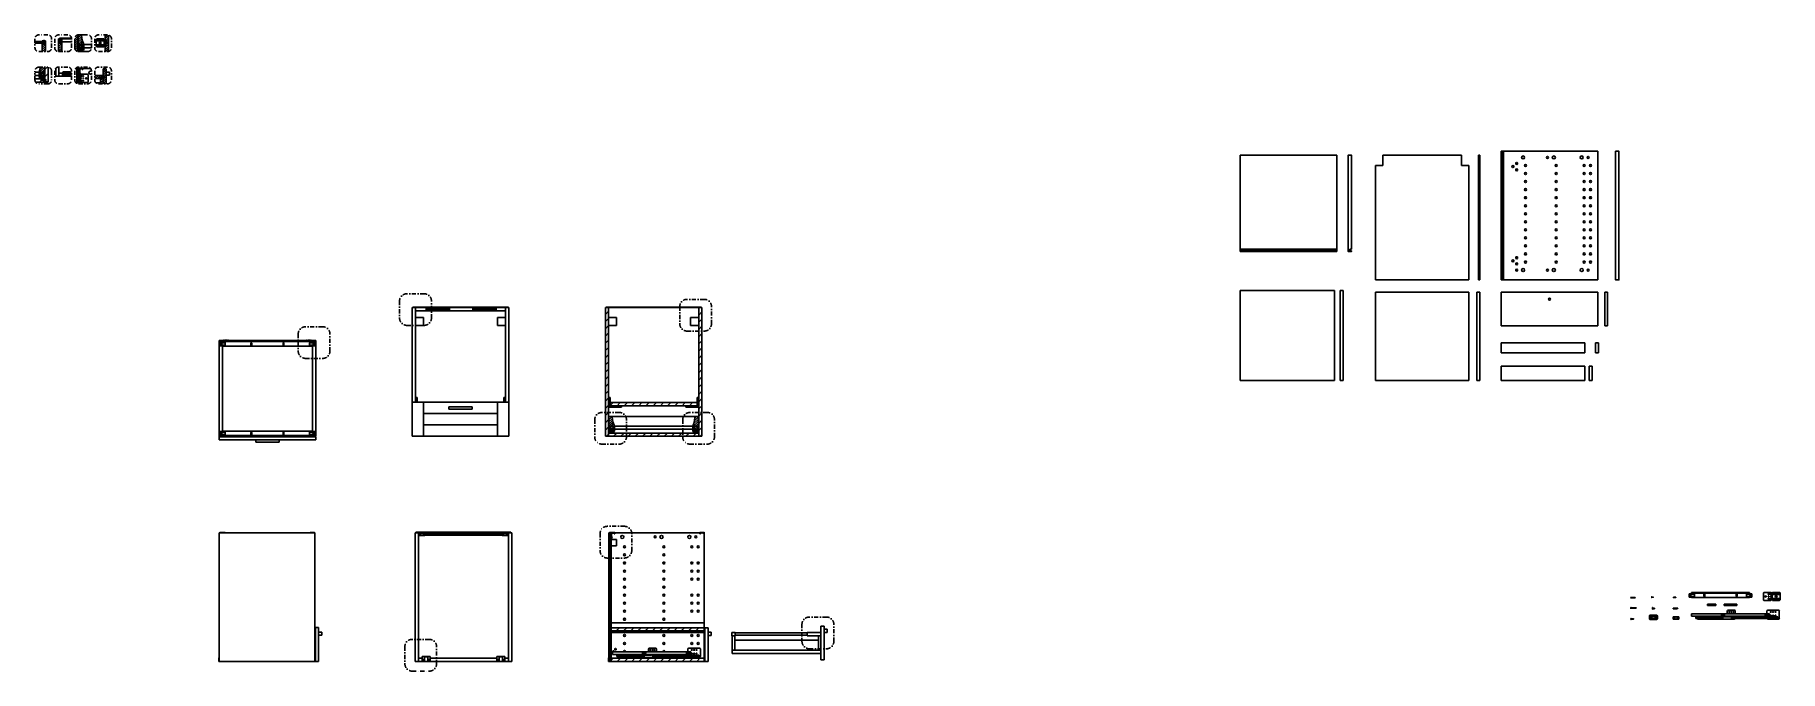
# Model space of a CAD drawing. Header units: millimetres. Extents: x 3416 to 4501, y 1595 to 1990.
import ezdxf

# ---------------------------------------------------------------- set-up
doc = ezdxf.new("R2010")
doc.units = ezdxf.units.MM
for name, pattern in [('DASHED', [0.75, 0.5, -0.25]), ('HIDDEN', [0.375, 0.25, -0.125]), ('TRATTOPUNTO', [25.4, 12.7, -6.35, 0, -6.35])]:
    doc.linetypes.add(name, pattern=pattern)
for name, color, linetype in [('ARREDI', 1, 'Continuous'), ('ARREDI SEZIONATI', 2, 'Continuous'), ('TRATTEGGIO', 5, 'HIDDEN'), ('VITI E CERNIERE', 8, 'Continuous')]:
    doc.layers.add(name, color=color, linetype=linetype)
pattern_1 = [(45, (2757.5066, 413.96), (-2.245064, 2.245064), [])]
pattern_2 = [(45, (2779.8845, 403.531), (-2.245064, 2.245064), [])]
pattern_3 = [(45, (2373.587, 623.5516), (-2.245064, 2.245064), [])]

msp = doc.modelspace()

# ---------------------------------------------------------------- hatches: boundary and pattern name
at = {"layer": 'ARREDI SEZIONATI'}
h = msp.add_hatch(dxfattribs=at)
h.set_pattern_fill('ANSI31', color=256, scale=0.3)
h.set_pattern_definition([(45, (2772.0709, 454.1264), (-0.6735192, 0.6735192), [])])
h.paths.add_polyline_path([(3416.5, 1986.4), (3416.5, 1985.4), (3422.5, 1985.4), (3422.5, 1986.4)])
h.paths.add_polyline_path([(3421, 1980.1), (3423, 1980.1), (3423, 1986.9), (3421, 1986.9), (3421, 1986.4), (3422.5, 1986.4), (3422.5, 1985.4), (3421, 1985.4)])
h = msp.add_hatch(dxfattribs=at)
h.set_pattern_fill('ANSI31', color=256, scale=0.3)
h.set_pattern_definition([(45, (-202.1547, 166.9138), (-0.6735192, 0.6735192), [])])
edge = h.paths.add_edge_path()
edge.add_line((3432.2, 1986.3), (3432.2, 1988.1))
edge.add_line((3432.2, 1988.1), (3431.7, 1988.1))
edge.add_line((3431.7, 1988.1), (3431.2, 1988.1))
edge.add_line((3431.2, 1988.1), (3431.2, 1980.1))
edge.add_arc((3431.2, 1982.5), 2.36, 268.9657, 270)
edge.add_line((3431.2, 1980.1), (3433.2, 1980.1))
edge.add_line((3433.2, 1980.1), (3433.2, 1988.1))
edge.add_line((3433.2, 1988.1), (3432.7, 1988.1))
edge.add_line((3432.7, 1988.1), (3432.4, 1988.1))
edge.add_line((3432.4, 1988.1), (3432.4, 1986.1))
edge.add_line((3432.4, 1986.1), (3432.4, 1985.4))
edge.add_line((3432.4, 1985.4), (3432.4, 1985.1))
edge.add_line((3432.4, 1985.1), (3432.2, 1985.1))
edge.add_line((3432.2, 1985.1), (3432.2, 1985.4))
edge.add_line((3432.2, 1985.4), (3432.2, 1986.3))
h = msp.add_hatch(dxfattribs=at)
h.set_pattern_fill('ANSI31', color=256, scale=0.3)
edge = h.paths.add_edge_path()
edge.add_arc((3449.2, 1982.5), 2.36, 270, 289.5227)
edge.add_line((3450, 1980.2), (3443.2, 1980.2))
edge.add_line((3443.2, 1980.2), (3443.2, 1980.1))
edge.add_arc((3443.6, 1982.5), 2.36, 261.2222, 270)
edge.add_line((3443.6, 1980.1), (3449.2, 1980.1))
edge = h.paths.add_edge_path()
edge.add_arc((3443.6, 1982.5), 2.36, 180, 261.2208)
edge.add_line((3443.2, 1980.1), (3443.2, 1990.5))
edge.add_arc((3443.6, 1988.1), 2.36, 98.7867, 180)
edge.add_line((3441.2, 1988.1), (3441.2, 1982.5))
h = msp.add_hatch(dxfattribs=at)
h.set_pattern_fill('ANSI31', color=256, scale=0.3)
h.set_pattern_definition([(45, (2772.0709, 454.0733), (-0.6735192, 0.6735192), [])])
edge = h.paths.add_edge_path()
edge.add_arc((3461.6, 1988.1), 2.36, 78.9152, 90)
edge.add_line((3461.6, 1990.5), (3460.1, 1990.5))
edge.add_line((3460.1, 1990.5), (3460.1, 1987.1))
edge.add_line((3460.1, 1987.1), (3460.7, 1987.1))
edge.add_line((3460.7, 1987.1), (3460.9, 1987))
edge.add_line((3460.9, 1987), (3460.7, 1986.9))
edge.add_line((3460.7, 1986.9), (3460.1, 1986.9))
edge.add_line((3460.1, 1986.9), (3460.1, 1985.6))
edge.add_line((3460.1, 1985.6), (3461.6, 1985.6))
edge.add_line((3461.6, 1985.6), (3461.6, 1985.4))
edge.add_line((3461.6, 1985.4), (3460.1, 1985.4))
edge.add_line((3460.1, 1985.4), (3460.1, 1984.2))
edge.add_line((3460.1, 1984.2), (3460.7, 1984.2))
edge.add_line((3460.7, 1984.2), (3460.9, 1984.1))
edge.add_line((3460.9, 1984.1), (3460.7, 1984))
edge.add_line((3460.7, 1984), (3460.1, 1984))
edge.add_line((3460.1, 1984), (3460.1, 1980.1))
edge.add_line((3460.1, 1980.1), (3462.1, 1980.1))
edge.add_line((3462.1, 1980.1), (3462.1, 1990.4))
h = msp.add_hatch(dxfattribs=at)
h.set_pattern_fill('ANSI31', color=256)
h.set_pattern_definition(pattern_3)
edge = h.paths.add_edge_path()
edge.add_line((3424.5, 1970.4), (3422.7, 1970.4))
edge.add_line((3422.7, 1970.4), (3422.7, 1969.4))
edge.add_line((3422.7, 1969.4), (3422.7, 1969.4))
edge.add_line((3422.7, 1969.4), (3422.7, 1964.3))
edge.add_line((3422.7, 1964.3), (3422.7, 1961.1))
edge.add_line((3422.7, 1961.1), (3424.7, 1961.1))
edge.add_line((3424.7, 1961.1), (3424.7, 1970.4))
edge.add_arc((3424.5, 1968), 2.36, 84.8293, 90)
h = msp.add_hatch(dxfattribs=at)
h.set_pattern_fill('ANSI31', color=256)
h.set_pattern_definition([(45, (2426.9207, 702.5303), (-2.245064, 2.245064), [])])
edge = h.paths.add_edge_path()
edge.add_arc((3443.6, 1962.5), 2.36, 258.3045, 270)
edge.add_line((3443.6, 1960.1), (3444.1, 1960.1))
edge.add_line((3444.1, 1960.1), (3444.1, 1968.4))
edge.add_line((3444.1, 1968.4), (3443.1, 1968.4))
edge.add_line((3443.1, 1968.4), (3443.1, 1965.1))
edge.add_line((3443.1, 1965.1), (3443.1, 1965.1))
edge.add_line((3443.1, 1965.1), (3443.1, 1961.8))
edge.add_line((3443.1, 1961.8), (3443.1, 1960.2))
h = msp.add_hatch(dxfattribs=at)
h.set_pattern_fill('ANSI31', color=256, scale=0.3)
h.set_pattern_definition([(45, (-530.6058, 319.9183), (-0.6735192, 0.6735192), [])])
h.paths.add_polyline_path([(3458.1, 1964.8), (3458.8, 1964.8), (3458.8, 1965.3), (3453.6, 1965.3), (3453.6, 1963.3), (3458.8, 1963.3), (3458.8, 1963.7), (3456.5, 1963.7), (3456.5, 1964.1), (3457.3, 1964.1), (3458.8, 1964.1), (3458.8, 1964.6), (3458.1, 1964.6)])
h.paths.add_polyline_path([(3460.8, 1968.3), (3460.8, 1969.3), (3458.8, 1969.3), (3458.8, 1964.8), (3459.6, 1964.8), (3459.6, 1964.6), (3458.8, 1964.6), (3458.8, 1963.9), (3459.5, 1963.9), (3459.5, 1963.8), (3458.8, 1963.8), (3458.8, 1963.7), (3458.8, 1960.1), (3460.8, 1960.1)])
h = msp.add_hatch(dxfattribs=at)
h.set_pattern_fill('ANSI31', color=256, scale=0.3)
h.paths.add_polyline_path([(3458.8, 1963.3), (3457.3, 1963.3), (3457.3, 1960.1), (3458.8, 1960.1)])
h = msp.add_hatch(dxfattribs=at)
h.set_pattern_fill('ANSI31', color=256)
h.set_pattern_definition(pattern_3)
edge = h.paths.add_edge_path()
edge.add_line((3420.6, 1962.7), (3420.8, 1962.7))
edge.add_line((3420.8, 1962.7), (3420.8, 1962.4))
edge.add_line((3420.8, 1962.4), (3420.6, 1962.4))
edge.add_arc((3420.6, 1962.5), 0.14, 90, 270, ccw=False)
h.paths.add_polyline_path([(3420.9, 1962.4), (3420.8, 1962.4), (3420.8, 1962.7), (3420.9, 1962.7)])
edge = h.paths.add_edge_path()
edge.add_line((3421, 1962.6), (3421, 1962.7))
edge.add_line((3421, 1962.7), (3420.6, 1962.7))
edge.add_arc((3420.6, 1962.5), 0.14, 90, 270)
edge.add_line((3420.6, 1962.4), (3421.2, 1962.4))
edge.add_line((3421.2, 1962.4), (3421.2, 1962.3))
edge.add_line((3421.2, 1962.3), (3420.4, 1962.3))
edge.add_line((3420.4, 1962.3), (3420.4, 1962.7))
edge.add_line((3420.4, 1962.7), (3421.4, 1962.7))
edge.add_line((3421.4, 1962.7), (3421.4, 1962.6))
edge.add_line((3421.4, 1962.6), (3421, 1962.6))
edge = h.paths.add_edge_path()
edge.add_line((3416.5, 1963.1), (3416.5, 1962.4))
edge.add_arc((3418.8, 1962.4), 2.36, 180, 213.3763)
edge.add_line((3416.8, 1961.1), (3422.7, 1961.1))
edge.add_line((3422.7, 1961.1), (3422.7, 1963.1))
edge.add_line((3422.7, 1963.1), (3416.5, 1963.1))
h = msp.add_hatch(dxfattribs=at)
h.set_pattern_fill('ANSI31', color=256)
h.set_pattern_definition(pattern_2)
h.paths.add_polyline_path([(3771, 1755.8), (3773, 1755.8), (3773, 1813.2), (3773, 1813.2), (3773, 1813.5), (3773, 1816.5), (3773, 1821), (3771, 1821)])
h = msp.add_hatch(dxfattribs=at)
h.set_pattern_fill('ANSI31', color=256)
h.set_pattern_definition(pattern_2)
h.paths.add_polyline_path([(3831, 1821), (3829, 1821), (3829, 1816.5), (3829, 1806.4), (3831, 1806.4)])
h.paths.add_polyline_path([(3831, 1806.4), (3829, 1806.4), (3829, 1749.4), (3829, 1749.4), (3829, 1744.3), (3829, 1741), (3831, 1741)])
h = msp.add_hatch(dxfattribs=at)
h.set_pattern_fill('ANSI31', color=256)
h.set_pattern_definition([(45, (-212.4878, -147.361), (-2.245064, 2.245064), [])])
h.paths.add_polyline_path([(3828, 1760), (3828, 1762), (3774, 1762), (3774, 1760)])
h = msp.add_hatch(dxfattribs=at)
h.set_pattern_fill('ANSI31', color=256)
h.set_pattern_definition(pattern_2)
h.paths.add_polyline_path([(3773, 1755.8), (3771, 1755.8), (3771, 1741), (3773, 1741)])
h.paths.add_polyline_path([(3829, 1743), (3784.1, 1743), (3784.1, 1741), (3829, 1741)])
h.paths.add_polyline_path([(3784.1, 1743), (3773, 1743), (3773, 1741), (3784.1, 1741)])
h = msp.add_hatch(dxfattribs=at)
h.set_pattern_fill('ANSI31', color=256)
h.set_pattern_definition(pattern_1)
h.paths.add_polyline_path([(3774.7, 1679.9), (3773.7, 1679.9), (3773.7, 1676.5), (3773.7, 1676.5), (3773.7, 1673.2), (3773.7, 1666.6), (3774.7, 1666.6)])
h = msp.add_hatch(dxfattribs=at)
h.set_pattern_fill('ANSI31', color=256)
h.set_pattern_definition(pattern_1)
h.paths.add_polyline_path([(3773.7, 1603), (3773.7, 1602), (3774.7, 1602), (3774.7, 1603), (3774.7, 1666.6), (3773.7, 1666.6)])
h = msp.add_hatch(dxfattribs=at)
h.set_pattern_fill('ANSI31', color=256)
h.set_pattern_definition([(45, (-219.0276, -154.1804), (-2.245064, 2.245064), [])])
h.paths.add_polyline_path([(3831.5, 1620), (3831.5, 1622), (3775.7, 1622), (3775.7, 1620)])
h = msp.add_hatch(dxfattribs=at)
h.set_pattern_fill('ANSI31', color=256)
h.set_pattern_definition(pattern_1)
h.paths.add_polyline_path([(3832.5, 1603), (3774.7, 1603), (3774.7, 1602), (3773.7, 1602), (3773.7, 1603), (3773.2, 1603), (3773.2, 1601), (3832.5, 1601)])
at = {"layer": 'VITI E CERNIERE'}
h = msp.add_hatch(dxfattribs=at)
h.set_pattern_fill('ANSI31', color=256, scale=0.3)
h.paths.add_polyline_path([(3446.1, 1986.8), (3445.7, 1988.4), (3445.4, 1990.5), (3443.6, 1990.5, 0.015617), (3443.4, 1990.5), (3443.4, 1984.5), (3446.8, 1984.5)])
h = msp.add_hatch(dxfattribs=at)
h.set_pattern_fill('ANSI31', color=256, scale=0.3)
h.paths.add_polyline_path([(3422.5, 1970.4), (3420, 1970.4), (3419.8, 1969.6), (3419.1, 1967.3), (3422.5, 1967.3)])
h = msp.add_hatch(dxfattribs=at)
h.set_pattern_fill('ANSI31', color=256, scale=0.3)
h.paths.add_polyline_path([(3774, 1765), (3773, 1765), (3773, 1760), (3774, 1760)])
h.paths.add_polyline_path([(3781, 1760), (3774, 1760), (3773, 1760), (3773, 1759), (3781, 1759)])
h.paths.add_polyline_path([(3829, 1760), (3821, 1760), (3821, 1759), (3829, 1759)])
h.paths.add_polyline_path([(3829, 1765), (3828, 1765), (3828, 1760), (3829, 1760)])
h = msp.add_hatch(dxfattribs=at)
h.set_pattern_fill('ANSI31', color=256, scale=0.3)
h.paths.add_polyline_path([(3775.9, 1749.6), (3775.5, 1751.2), (3775.2, 1753.3), (3773.2, 1753.3), (3773.2, 1747.3), (3776.6, 1747.3)])
h.paths.add_polyline_path([(3828.8, 1753.3), (3826.8, 1753.3), (3826.5, 1751.2), (3826.1, 1749.6), (3825.4, 1747.3), (3828.8, 1747.3)])

# ---------------------------------------------------------------- linework, layer by layer
at = {"layer": 'ARREDI'}
for p, q in [((3421, 1986.9), (3421, 1986.4)), ((3431.4, 1988.1), (3431.7, 1988.1)), ((3429.4, 1969.6), (3429.4, 1964.8)), ((3439.2, 1964.8), (3429.4, 1964.8)), ((3433.7, 1966.8), (3431.4, 1966.8)), ((3439.2, 1966.8), (3438.7, 1966.8)), ((3442.9, 1969.6), (3442.6, 1969.6)), ((3442.6, 1969.6), (3442.6, 1961.9)), ((3451.1, 1969.6), (3446.2, 1969.6)), ((3462.8, 1967.4), (3460.8, 1967.4)), ((3460.8, 1965.4), (3462.8, 1965.4)), ((3462.8, 1965.4), (3462.8, 1967.4)), ((3442.6, 1961.9), (3442.6, 1960.3)), ((3454.6, 1960.6), (3457.3, 1960.6)), ((3458.8, 1960.1), (3458.8, 1963)), ((4225.6, 1915.8), (4165.6, 1915.8)), ((4165.6, 1915.8), (4165.6, 1855.8)), ((4185.6, 1915.8), (4225.6, 1915.8)), ((4225.6, 1855.8), (4225.6, 1915.8)), ((4249.7, 1838.2), (4249.7, 1909.2)), ((4249.7, 1909.2), (4254.2, 1909.2)), ((4254.2, 1909.2), (4254.2, 1915.8)), ((4254.2, 1915.8), (4303.2, 1915.8)), ((4303.2, 1909.2), (4303.2, 1915.8)), ((4307.7, 1909.2), (4303.2, 1909.2)), ((4307.7, 1909.2), (4307.7, 1838.2)), ((4313.6, 1838.2), (4313.6, 1915.8)), ((4313.6, 1915.8), (4314.6, 1915.8)), ((4314.6, 1915.8), (4314.6, 1838.2)), ((4387.8, 1918.2), (4327.8, 1918.2)), ((4327.8, 1918.2), (4327.8, 1838.2)), ((4327.8, 1918.2), (4328.5, 1918.2)), ((4328.3, 1918.2), (4328.3, 1838.2)), ((4329.3, 1838.2), (4329.3, 1918.2)), ((4387.8, 1838.2), (4387.8, 1918.2)), ((4387.8, 1918.2), (4387.8, 1916.2)), ((4398.9, 1918.2), (4399.4, 1918.2)), ((4387.8, 1901.2), (4387.8, 1901.9)), ((4225.6, 1857.3), (4165.6, 1857.3)), ((4165.6, 1856.3), (4225.6, 1856.3)), ((4165.6, 1855.8), (4185.6, 1855.8)), ((4185.6, 1855.8), (4225.6, 1855.8)), ((4225.6, 1856.3), (4225.6, 1857.3)), ((4225.6, 1856.5), (4225.6, 1857)), ((4234.7, 1857.3), (4233.7, 1857.3)), ((4233.7, 1857.3), (4233.7, 1856.3)), ((4233.7, 1856.3), (4234.7, 1856.3)), ((4307.7, 1838.2), (4249.7, 1838.2)), ((4307.7, 1838.2), (4270.7, 1838.2)), ((4314.1, 1838.2), (4313.6, 1838.2)), ((4314.6, 1838.2), (4314.1, 1838.2)), ((4327.8, 1838.2), (4387.8, 1838.2)), ((4328.5, 1838.2), (4329, 1838.2)), ((4165.6, 1831.6), (4224.1, 1831.6)), ((4165.6, 1775.6), (4165.6, 1831.6)), ((4224.1, 1831.6), (4224.1, 1775.6)), ((4227.6, 1831.6), (4227.6, 1775.6)), ((4229.6, 1831.6), (4227.6, 1831.6)), ((4229.6, 1775.6), (4229.6, 1831.6)), ((4249.7, 1830.6), (4307.7, 1830.6)), ((4249.7, 1775.6), (4249.7, 1830.6)), ((4307.7, 1830.6), (4307.7, 1775.6)), ((4314.6, 1830.6), (4312.6, 1830.6)), ((4312.6, 1830.6), (4312.6, 1775.6)), ((4314.6, 1830.6), (4314.6, 1828.6)), ((4314.6, 1828.6), (4314.6, 1775.6)), ((4327.8, 1809.6), (4327.8, 1830.6)), ((4327.8, 1830.6), (4387.8, 1830.6)), ((4387.8, 1830.6), (4387.8, 1809.6)), ((4392.1, 1830.6), (4393.9, 1830.6)), ((4392.1, 1809.6), (4392.1, 1830.6)), ((4393.9, 1830.6), (4393.9, 1809.6)), ((3651, 1821), (3711, 1821)), ((3651, 1821), (3651, 1741)), ((3651.6, 1821), (3653.6, 1821)), ((3653, 1762.1), (3653, 1821)), ((3653, 1821), (3653, 1819)), ((3653, 1819), (3709, 1819)), ((3659.7, 1820.4), (3659.7, 1819.6)), ((3662.2, 1820.4), (3659.7, 1820.4)), ((3659.7, 1819.6), (3662.2, 1819.6)), ((3662.2, 1819.6), (3662.2, 1820.4)), ((3662.7, 1820.4), (3662.7, 1819.6)), ((3665.2, 1820.4), (3662.7, 1820.4)), ((3662.7, 1819.6), (3665.2, 1819.6)), ((3665.2, 1819.6), (3665.2, 1820.4)), ((3665.7, 1820.4), (3665.7, 1819.6)), ((3668.2, 1820.4), (3665.7, 1820.4)), ((3665.7, 1819.6), (3668.2, 1819.6)), ((3668.2, 1819.6), (3668.2, 1820.4)), ((3668.7, 1820.4), (3668.7, 1819.6)), ((3671.2, 1820.4), (3668.7, 1820.4)), ((3668.7, 1819.6), (3671.2, 1819.6)), ((3671.2, 1819.6), (3671.2, 1820.4)), ((3671.7, 1820.4), (3671.7, 1819.6)), ((3674.2, 1820.4), (3671.7, 1820.4)), ((3671.7, 1819.6), (3674.2, 1819.6)), ((3674.2, 1819.6), (3674.2, 1820.4)), ((3688.7, 1820.4), (3688.7, 1819.6)), ((3691.2, 1820.4), (3688.7, 1820.4)), ((3688.7, 1819.6), (3691.2, 1819.6)), ((3691.2, 1819.6), (3691.2, 1820.4)), ((3691.7, 1820.4), (3691.7, 1819.6)), ((3694.2, 1820.4), (3691.7, 1820.4)), ((3691.7, 1819.6), (3694.2, 1819.6)), ((3694.2, 1819.6), (3694.2, 1820.4)), ((3694.7, 1820.4), (3694.7, 1819.6)), ((3697.2, 1820.4), (3694.7, 1820.4)), ((3694.7, 1819.6), (3697.2, 1819.6)), ((3697.2, 1819.6), (3697.2, 1820.4)), ((3697.7, 1820.4), (3697.7, 1819.6)), ((3700.2, 1820.4), (3697.7, 1820.4)), ((3697.7, 1819.6), (3700.2, 1819.6)), ((3700.2, 1819.6), (3700.2, 1820.4)), ((3700.7, 1820.4), (3700.7, 1819.6)), ((3703.2, 1820.4), (3700.7, 1820.4)), ((3700.7, 1819.6), (3703.2, 1819.6)), ((3703.2, 1819.6), (3703.2, 1820.4)), ((3709, 1762.1), (3709, 1821)), ((3711, 1821), (3711, 1741)), ((3711, 1821), (3711, 1741)), ((3711, 1821), (3711, 1741)), ((3711, 1821), (3711, 1741)), ((3771, 1821), (3773, 1821)), ((3773, 1821), (3829, 1821)), ((3831, 1821), (3829, 1821)), ((4392.1, 1815.8), (4392.1, 1814.3)), ((4392.1, 1812.3), (4392.1, 1814.3)), ((4392.1, 1812.3), (4392.1, 1812.6)), ((4327.8, 1809.6), (4327.8, 1810.6)), ((4327.8, 1809.6), (4387.8, 1809.6)), ((4392.1, 1809.6), (4393.9, 1809.6)), ((3533.5, 1800.5), (3531, 1800.5)), ((3531, 1800.5), (3531, 1741)), ((3531, 1800.5), (3533, 1800.5)), ((3531, 1800.5), (3531.5, 1800.5)), ((3531, 1800.5), (3531, 1741)), ((3531, 1800.5), (3533, 1800.5)), ((3533, 1800.5), (3533, 1799.8)), ((3533, 1797), (3533, 1744.2)), ((3585, 1800.5), (3537, 1800.5)), ((3591, 1800.5), (3588.5, 1800.5)), ((3591, 1800.5), (3589, 1800.5)), ((3591, 1800.5), (3589, 1800.5)), ((3589, 1800.5), (3589, 1799.8)), ((3589, 1797), (3589, 1744.2)), ((3591, 1741), (3591, 1800.5)), ((4327.8, 1792.8), (4327.8, 1799)), ((4379.8, 1799), (4327.8, 1799)), ((4379.8, 1792.8), (4327.8, 1792.8)), ((4327.8, 1792.8), (4379.8, 1792.8)), ((4379.8, 1792.8), (4379.8, 1799)), ((4386.3, 1799), (4386.3, 1792.8)), ((4386.3, 1799), (4388.3, 1799)), ((4386.3, 1792.8), (4388.3, 1792.8)), ((4388.3, 1792.8), (4388.3, 1799)), ((4327.8, 1775.6), (4327.8, 1784.6)), ((4327.8, 1784.6), (4379.8, 1784.6)), ((4327.8, 1782.6), (4327.8, 1775.6)), ((4379.8, 1784.6), (4379.8, 1782.6)), ((4379.8, 1775.6), (4379.8, 1782.6)), ((4382.4, 1782.6), (4382.4, 1784.6)), ((4382.4, 1784.6), (4384.4, 1784.6)), ((4382.4, 1782.6), (4382.4, 1775.6)), ((4382.4, 1775.6), (4382.4, 1782.6)), ((4384.4, 1784.6), (4384.4, 1782.6)), ((4384.4, 1775.6), (4384.4, 1782.6)), ((4224.1, 1775.6), (4165.6, 1775.6)), ((4227.6, 1775.6), (4229.6, 1775.6)), ((4307.7, 1775.6), (4249.7, 1775.6)), ((4312.6, 1775.6), (4314.6, 1775.6)), ((4379.8, 1775.6), (4327.8, 1775.6)), ((4327.8, 1775.6), (4379.8, 1775.6)), ((4382.4, 1775.6), (4384.4, 1775.6)), ((3711, 1762.1), (3651, 1762.1)), ((3651, 1762.1), (3651, 1755.1)), ((3651, 1762.1), (3658, 1762.1)), ((3651, 1762.1), (3653, 1762.1)), ((3658, 1762.1), (3658, 1741)), ((3673.7, 1757.9), (3673.7, 1759.3)), ((3673.7, 1759.3), (3688.3, 1759.3)), ((3688.3, 1757.9), (3673.7, 1757.9)), ((3688.3, 1759.3), (3688.3, 1757.9)), ((3711, 1762.1), (3704, 1762.1)), ((3704, 1762.1), (3704, 1741)), ((3711, 1762.1), (3709, 1762.1)), ((3711, 1741), (3711, 1761)), ((3658, 1755.1), (3704, 1755.1)), ((3658, 1741), (3658, 1748)), ((3658, 1748), (3704, 1748)), ((3531, 1741), (3533, 1741)), ((3531, 1741), (3531, 1740.7)), ((3531, 1740.7), (3591, 1740.7)), ((3531, 1738.7), (3531, 1740.7)), ((3591, 1738.7), (3531, 1738.7)), ((3553.7, 1737.3), (3553.7, 1738.7)), ((3553.7, 1738.7), (3568.3, 1738.7)), ((3568.3, 1737.3), (3553.7, 1737.3)), ((3568.3, 1738.7), (3568.3, 1737.3)), ((3589, 1741), (3591, 1741)), ((3591, 1740.7), (3591, 1738.7)), ((3711, 1741), (3651, 1741)), ((3531, 1601), (3531, 1681)), ((3531, 1681), (3590.5, 1681)), ((3590.5, 1601), (3590.5, 1681)), ((3652.8, 1681), (3652.8, 1601)), ((3652.8, 1601), (3652.8, 1681)), ((3652.8, 1681), (3672.8, 1681)), ((3654.8, 1681), (3654.8, 1601)), ((3654.8, 1680.5), (3655.3, 1680.5)), ((3655.3, 1679.5), (3654.8, 1679.5)), ((3658.8, 1680.5), (3706.8, 1680.5)), ((3706.8, 1679.5), (3658.8, 1679.5)), ((3712.8, 1681), (3672.8, 1681)), ((3710.3, 1680.5), (3710.8, 1680.5)), ((3710.3, 1680.5), (3710.8, 1680.5)), ((3710.8, 1679.5), (3710.3, 1679.5)), ((3712.8, 1681), (3710.8, 1681)), ((3710.8, 1681), (3710.8, 1601)), ((3710.8, 1680.5), (3710.8, 1679.5)), ((3712.8, 1681), (3712.8, 1601)), ((3712.8, 1681), (3712.8, 1661)), ((3773.5, 1681), (3773.2, 1681)), ((3773.2, 1681), (3773.2, 1673.3)), ((3773.2, 1673.3), (3773.2, 1603.3)), ((3829.7, 1681), (3776.8, 1681)), ((3832.5, 1601), (3832.5, 1681)), ((3832.8, 1681), (3832.5, 1681)), ((3712.8, 1661), (3712.8, 1641)), ((3712.8, 1641), (3712.8, 1621)), ((3592.8, 1622.1), (3590.8, 1622.1)), ((3592.8, 1622.1), (3590.8, 1622.1)), ((3590.8, 1622.1), (3590.8, 1601)), ((3592.8, 1622.1), (3592.8, 1601)), ((3592.8, 1619.3), (3594.8, 1619.3)), ((3594.8, 1617.3), (3592.8, 1617.3)), ((3594.8, 1619.3), (3594.8, 1617.3)), ((3712.8, 1621), (3712.8, 1601)), ((3832.8, 1601), (3832.8, 1622)), ((3834.8, 1622), (3832.8, 1622)), ((3834.8, 1622), (3834.8, 1601)), ((3834.8, 1601), (3834.8, 1622)), ((3834.8, 1619.2), (3836.8, 1619.2)), ((3836.8, 1617.2), (3834.8, 1617.2)), ((3836.8, 1619.2), (3836.8, 1617.2)), ((3851.6, 1619), (3849.6, 1619)), ((3849.6, 1619), (3849.6, 1617)), ((3849.6, 1619), (3849.6, 1617)), ((3849.6, 1617), (3851.4, 1617)), ((3849.9, 1606), (3849.9, 1617)), ((3851.4, 1617), (3851.6, 1617)), ((3851.4, 1617), (3851.4, 1608)), ((3851.6, 1617), (3851.6, 1619)), ((3896.5, 1618.8), (3851.6, 1618.8)), ((3851.6, 1617.3), (3896.5, 1617.3)), ((3896.5, 1617), (3896.5, 1619)), ((3896.5, 1619), (3904.9, 1619)), ((3904.9, 1617), (3896.5, 1617)), ((3903.4, 1608), (3903.4, 1617)), ((3904.9, 1602), (3904.9, 1623)), ((3906.9, 1623), (3904.9, 1623)), ((3904.9, 1617), (3904.9, 1609.3)), ((3904.9, 1602.3), (3904.9, 1616.7)), ((3906.9, 1622), (3906.9, 1623)), ((3906.9, 1622), (3906.9, 1602)), ((3908.9, 1621.1), (3906.9, 1621.1)), ((3906.9, 1619.1), (3908.9, 1619.1)), ((3908.9, 1619.1), (3908.9, 1621.1)), ((3904.9, 1608), (3849.9, 1608)), ((3904.9, 1606), (3849.9, 1606)), ((3851.4, 1614.3), (3903.4, 1614.3)), ((3592.8, 1601), (3531, 1601)), ((3590.8, 1601), (3590.5, 1601)), ((3652.8, 1601), (3712.8, 1601)), ((3654.8, 1603), (3657.1, 1603)), ((3662.1, 1603), (3703.5, 1603)), ((3710.8, 1603), (3708.5, 1603)), ((3710.8, 1603), (3709.8, 1603)), ((3832.5, 1601), (3832.8, 1601)), ((3834.8, 1601), (3832.8, 1601)), ((3904.9, 1602), (3904.9, 1602.3)), ((3906.9, 1602), (3904.9, 1602)), ((3906.9, 1602), (3904.9, 1602))]:
    msp.add_line(p, q, dxfattribs=at)
for points in [[(3431.4, 1965.3), (3431.4, 1970.5)], [(3431.4, 1964.8), (3431.4, 1965.3)], [(4234.7, 1856.3), (4234.7, 1855.8), (4232.7, 1855.8), (4232.7, 1915.8), (4234.7, 1915.8), (4234.7, 1857.3)]]:
    msp.add_lwpolyline(points, dxfattribs=at)
msp.add_lwpolyline([(4398.9, 1918.2), (4400.9, 1918.2), (4400.9, 1838.2), (4398.9, 1838.2)], close=True, dxfattribs=at)
for centre, radius in [((4335.1, 1908.6), 0.614), ((4337.4, 1910.6), 0.614), ((4341.4, 1914.3), 0.955), ((4342.9, 1909.3), 0.614), ((4356.5, 1914.3), 0.614), ((4360.5, 1914.3), 0.955), ((4362, 1909.3), 0.614), ((4377.8, 1914.3), 0.955), ((4379.3, 1909.3), 0.614), ((4381.8, 1914.3), 0.614), ((4383.3, 1909.3), 0.614), ((4337.4, 1906.6), 0.614), ((4342.9, 1904.3), 0.614), ((4342.9, 1899.3), 0.614), ((4362, 1904.3), 0.614), ((4362, 1899.3), 0.614), ((4379.3, 1904.3), 0.614), ((4379.3, 1899.3), 0.614), ((4383.3, 1904.3), 0.614), ((4383.3, 1899.3), 0.614), ((4342.9, 1894.3), 0.614), ((4342.9, 1889.3), 0.614), ((4362, 1894.3), 0.614), ((4362, 1889.3), 0.614), ((4379.3, 1894.3), 0.614), ((4379.3, 1889.3), 0.614), ((4383.3, 1894.3), 0.614), ((4383.3, 1889.3), 0.614), ((4342.9, 1884.3), 0.614), ((4342.9, 1879.3), 0.614), ((4362, 1884.3), 0.614), ((4362, 1879.3), 0.614), ((4379.3, 1884.3), 0.614), ((4379.3, 1879.3), 0.614), ((4383.3, 1884.3), 0.614), ((4383.3, 1879.3), 0.614), ((4342.9, 1874.3), 0.614), ((4342.9, 1869.3), 0.614), ((4342.9, 1869.3), 0.614), ((4362, 1874.3), 0.614), ((4362, 1869.3), 0.614), ((4362, 1869.3), 0.614), ((4379.3, 1874.3), 0.614), ((4379.3, 1869.3), 0.614), ((4379.3, 1869.3), 0.614), ((4383.3, 1874.3), 0.614), ((4383.3, 1869.3), 0.614), ((4383.3, 1869.3), 0.614), ((4342.9, 1864.3), 0.614), ((4342.9, 1859.3), 0.614), ((4342.9, 1854.3), 0.614), ((4362, 1864.3), 0.614), ((4362, 1859.3), 0.614), ((4362, 1854.3), 0.614), ((4379.3, 1864.3), 0.614), ((4379.3, 1859.3), 0.614), ((4379.3, 1854.3), 0.614), ((4383.3, 1864.3), 0.614), ((4383.3, 1859.3), 0.614), ((4383.3, 1854.3), 0.614), ((4335.1, 1850), 0.614), ((4337.4, 1852), 0.614), ((4337.4, 1848.1), 0.614), ((4337.4, 1844.3), 0.614), ((4341.4, 1844.3), 0.955), ((4342.9, 1849.3), 0.614), ((4356.5, 1844.3), 0.614), ((4360.5, 1844.3), 0.955), ((4362, 1849.3), 0.614), ((4377.8, 1844.3), 0.955), ((4379.3, 1849.3), 0.614), ((4381.8, 1844.3), 0.614), ((4383.3, 1849.3), 0.614), ((4357.8, 1826.2), 0.614), ((3781.5, 1678.4), 0.955), ((3781.5, 1678.4), 0.955), ((3782.9, 1672.2), 0.614), ((3801.9, 1678.4), 0.614), ((3801.9, 1678.4), 0.614), ((3805.9, 1678.4), 0.955), ((3805.9, 1678.4), 0.955), ((3807.4, 1672.2), 0.614), ((3823.2, 1678.4), 0.955), ((3823.2, 1678.4), 0.955), ((3824.7, 1672.2), 0.614), ((3827.2, 1678.4), 0.614), ((3827.2, 1678.4), 0.614), ((3828.7, 1672.2), 0.614), ((3782.9, 1667.2), 0.614), ((3782.9, 1662.2), 0.614), ((3807.4, 1667.2), 0.614), ((3807.4, 1662.2), 0.614), ((3824.7, 1662.2), 0.614), ((3828.7, 1662.2), 0.614), ((3782.9, 1657.2), 0.614), ((3782.9, 1652.2), 0.614), ((3807.4, 1657.2), 0.614), ((3807.4, 1652.2), 0.614), ((3824.7, 1657.2), 0.614), ((3824.7, 1657.2), 0.614), ((3824.7, 1652.2), 0.614), ((3824.7, 1652.2), 0.614), ((3828.7, 1657.2), 0.614), ((3828.7, 1657.2), 0.614), ((3828.7, 1652.2), 0.614), ((3828.7, 1652.2), 0.614), ((3782.9, 1647.2), 0.614), ((3782.9, 1642.2), 0.614), ((3807.4, 1647.2), 0.614), ((3807.4, 1642.2), 0.614), ((3824.7, 1642.2), 0.614), ((3828.7, 1642.2), 0.614), ((3782.9, 1637.2), 0.614), ((3782.9, 1632.2), 0.614), ((3782.9, 1632.2), 0.614), ((3782.9, 1627.2), 0.614), ((3807.4, 1637.2), 0.614), ((3807.4, 1632.2), 0.614), ((3807.4, 1632.2), 0.614), ((3807.4, 1627.2), 0.614), ((3824.7, 1637.2), 0.614), ((3824.7, 1637.2), 0.614), ((3824.7, 1632.2), 0.614), ((3824.7, 1632.2), 0.614), ((3828.7, 1637.2), 0.614), ((3828.7, 1637.2), 0.614), ((3828.7, 1632.2), 0.614), ((3828.7, 1632.2), 0.614), ((3782.9, 1617.2), 0.614), ((3807.4, 1617.2), 0.614), ((3824.7, 1617.2), 0.614), ((3824.7, 1617.2), 0.614), ((3828.7, 1617.2), 0.614), ((3828.7, 1617.2), 0.614), ((3777.3, 1608.6), 0.469), ((3782.9, 1612.2), 0.614), ((3807.4, 1612.2), 0.614), ((3824.7, 1612.2), 0.614), ((3824.7, 1612.2), 0.614), ((3828.7, 1612.2), 0.614), ((3828.7, 1612.2), 0.614)]:
    msp.add_circle(centre, radius, dxfattribs=at)
for centre, radius, start, end in [((3450.9, 1967), 0.955, 41.6491, 318.3509), ((3450.9, 1967), 0.955, 41.6491, 318.3509), ((3782.9, 1647.2), 0.614, 342.6442, 197.3558), ((3807.4, 1647.2), 0.614, 342.6442, 197.3558), ((3776, 1607.1), 0.469, 355.6183, 184.3817), ((3777.3, 1605.6), 0.469, 195.4149, 344.5851), ((3782.9, 1607.2), 0.614, 342.6442, 197.3558), ((3807.4, 1607.2), 0.614, 342.6442, 197.3558), ((3781.5, 1602.2), 0.955, 58.8319, 121.1681), ((3805.9, 1602.2), 0.955, 58.8319, 121.1681), ((3823.2, 1602.2), 0.955, 58.8319, 121.1681)]:
    msp.add_arc(centre, radius, start, end, dxfattribs=at)
at = {"layer": 'ARREDI SEZIONATI'}
for p, q in [((3421, 1986.4), (3416.5, 1986.4)), ((3421, 1985.4), (3416.5, 1985.4)), ((3421, 1986.9), (3423, 1986.9)), ((3421, 1986.9), (3421, 1986.4)), ((3421, 1986.4), (3422.5, 1986.4)), ((3421, 1985.4), (3421, 1980.1)), ((3422.5, 1985.4), (3421, 1985.4)), ((3422.5, 1986.4), (3422.5, 1985.4)), ((3423, 1986.9), (3423, 1980.1)), ((3431.2, 1980.1), (3431.2, 1988.1)), ((3431.8, 1988.1), (3431.2, 1988.1)), ((3432.8, 1988.1), (3433.2, 1988.1)), ((3433.2, 1988.1), (3433.2, 1980.1)), ((3433.2, 1988.1), (3433.2, 1986.1)), ((3441.2, 1988.1), (3441.2, 1982.5)), ((3443.2, 1990.5), (3443.2, 1980.1)), ((3449.2, 1990.5), (3445.4, 1990.5)), ((3460.1, 1987.1), (3460.1, 1990.5)), ((3460.1, 1985.6), (3460.1, 1986.9)), ((3460.1, 1984.2), (3460.1, 1985.4)), ((3462.1, 1980.1), (3462.1, 1990.4)), ((3431.2, 1980.1), (3433.2, 1980.1)), ((3443.2, 1980.1), (3443.2, 1980.2)), ((3443.2, 1980.2), (3450, 1980.2)), ((3446.5, 1982.5), (3451.6, 1982.5)), ((3451.6, 1984.5), (3446.8, 1984.5)), ((3460.1, 1980.1), (3460.1, 1984)), ((3419.1, 1967.3), (3416.5, 1967.3)), ((3416.5, 1965.3), (3419.4, 1965.3)), ((3422.7, 1970.4), (3422.7, 1961.8)), ((3424.7, 1970.4), (3424.7, 1961.1)), ((3424.7, 1961.1), (3424.7, 1970.4)), ((3443.1, 1960.2), (3443.1, 1968.4)), ((3444.1, 1963.6), (3444.1, 1968.4)), ((3444.1, 1960.1), (3444.1, 1963.3)), ((3453.6, 1965.3), (3458.8, 1965.3)), ((3458.8, 1963.3), (3453.6, 1963.3)), ((3457.3, 1960.1), (3457.3, 1963.3)), ((3460.8, 1969.3), (3458.8, 1969.3)), ((3458.8, 1964.8), (3458.8, 1969.3)), ((3458.8, 1960.1), (3458.8, 1964.6)), ((3458.8, 1963.3), (3458.8, 1960.1)), ((3460.8, 1968.3), (3460.8, 1969.3)), ((3460.8, 1968.3), (3460.8, 1960.1)), ((3416.5, 1963.1), (3422.7, 1963.1)), ((3416.8, 1961.1), (3424.7, 1961.1)), ((3422.7, 1961.6), (3422.7, 1961.1)), ((3771, 1821), (3771, 1741)), ((3773, 1816.5), (3773, 1821)), ((3773, 1821), (3773, 1820.7)), ((3773, 1820.4), (3773, 1821)), ((3773, 1816.5), (3773, 1821)), ((3773, 1816.5), (3773, 1741)), ((3829, 1821), (3829, 1816.5)), ((3829, 1816.5), (3829, 1741)), ((3831, 1821), (3831, 1741)), ((3828, 1762), (3774, 1762)), ((3774, 1760), (3828, 1760)), ((3831, 1741), (3831, 1762)), ((3826.8, 1753.3), (3775.2, 1753.3)), ((3825.4, 1747.3), (3776.6, 1747.3)), ((3771, 1741), (3831, 1741)), ((3773, 1741), (3773, 1743)), ((3773, 1743), (3829, 1743)), ((3776.3, 1745.3), (3825.7, 1745.3)), ((3773.7, 1603), (3773.7, 1679.9)), ((3774.7, 1603), (3774.7, 1679.9)), ((3832.5, 1622), (3774.7, 1622)), ((3774.7, 1622), (3774.7, 1620)), ((3774.7, 1620), (3832.5, 1620)), ((3773.2, 1603), (3773.2, 1601)), ((3773.2, 1603), (3773.7, 1603)), ((3773.2, 1601), (3832.5, 1601)), ((3773.7, 1603), (3773.7, 1602)), ((3773.7, 1602), (3774.7, 1602)), ((3774.7, 1603), (3832.5, 1603)), ((3774.7, 1602), (3774.7, 1603))]:
    msp.add_line(p, q, dxfattribs=at)
at = {"layer": 'TRATTEGGIO'}
for p, q in [((3773.2, 1603), (3773.7, 1603)), ((3773.2, 1601), (3831.2, 1601))]:
    msp.add_line(p, q, dxfattribs=at)
at = {"layer": 'TRATTEGGIO', "linetype": 'TRATTOPUNTO', "ltscale": 0.2}
for points in [[(3418.8, 1980.1), (3424.5, 1980.1, 0.414214), (3426.8, 1982.5), (3426.8, 1988.1, 0.414214), (3424.5, 1990.5), (3418.8, 1990.5, 0.414214), (3416.5, 1988.1), (3416.5, 1982.5, 0.414214)], [(3431.2, 1980.1), (3436.9, 1980.1, 0.414214), (3439.2, 1982.5), (3439.2, 1988.1, 0.414214), (3436.9, 1990.5), (3431.2, 1990.5, 0.414214), (3428.8, 1988.1), (3428.8, 1982.5, 0.414214)], [(3443.6, 1980.1), (3449.2, 1980.1, 0.414214), (3451.6, 1982.5), (3451.6, 1988.1, 0.414214), (3449.2, 1990.5), (3443.6, 1990.5, 0.414214), (3441.2, 1988.1), (3441.2, 1982.5, 0.414214)], [(3456, 1980.1), (3461.6, 1980.1, 0.414214), (3464, 1982.5), (3464, 1988.1, 0.414214), (3461.6, 1990.5), (3456, 1990.5, 0.414214), (3453.6, 1988.1), (3453.6, 1982.5, 0.414214)], [(3424.5, 1960), (3418.8, 1960, -0.414214), (3416.5, 1962.4), (3416.5, 1968, -0.414214), (3418.8, 1970.4), (3424.5, 1970.4, -0.414214), (3426.8, 1968), (3426.8, 1962.4, -0.414214)], [(3431.2, 1960.1), (3436.9, 1960.1, 0.414214), (3439.2, 1962.5), (3439.2, 1968.2, 0.414214), (3436.9, 1970.5), (3431.2, 1970.5, 0.414214), (3428.8, 1968.2), (3428.8, 1962.5, 0.414214)], [(3443.6, 1960.1), (3449.2, 1960.1, 0.414214), (3451.6, 1962.5), (3451.6, 1968.2, 0.414214), (3449.2, 1970.5), (3443.6, 1970.5, 0.414214), (3441.2, 1968.2), (3441.2, 1962.5, 0.414214)], [(3456, 1960.1), (3461.6, 1960.1, 0.414214), (3464, 1962.5), (3464, 1968.2, 0.414214), (3461.6, 1970.5), (3456, 1970.5, 0.414214), (3453.6, 1968.2), (3453.6, 1962.5, 0.414214)], [(3647.6, 1809.9), (3658.4, 1809.9, 0.414214), (3662.9, 1814.4), (3662.9, 1825.1, 0.414214), (3658.4, 1829.6), (3647.6, 1829.6, 0.414214), (3643.1, 1825.1), (3643.1, 1814.4, 0.414214)], [(3821.7, 1806.4), (3832.5, 1806.4, 0.414214), (3837, 1810.9), (3837, 1821.6, 0.414214), (3832.5, 1826.1), (3821.7, 1826.1, 0.414214), (3817.2, 1821.6), (3817.2, 1810.9, 0.414214)], [(3584.6, 1789.4), (3595.3, 1789.4, 0.414214), (3599.8, 1793.9), (3599.8, 1804.6, 0.414214), (3595.3, 1809.1), (3584.6, 1809.1, 0.414214), (3580.1, 1804.6), (3580.1, 1793.9, 0.414214)], [(3768.8, 1736.1), (3779.6, 1736.1, 0.414214), (3784.1, 1740.5), (3784.1, 1751.3, 0.414214), (3779.6, 1755.8), (3768.8, 1755.8, 0.414214), (3764.4, 1751.3), (3764.4, 1740.5, 0.414214)], [(3823.5, 1736.1), (3834.3, 1736.1, 0.414214), (3838.8, 1740.5), (3838.8, 1751.3, 0.414214), (3834.3, 1755.8), (3823.5, 1755.8, 0.414214), (3819.1, 1751.3), (3819.1, 1740.5, 0.414214)], [(3772.1, 1665.3), (3782.9, 1665.3, 0.414214), (3787.4, 1669.8), (3787.4, 1680.6, 0.414214), (3782.9, 1685), (3772.1, 1685, 0.414214), (3767.7, 1680.6), (3767.7, 1669.8, 0.414214)], [(3897.7, 1608.9), (3908.5, 1608.9, 0.414214), (3913, 1613.4), (3913, 1624.2, 0.414214), (3908.5, 1628.6), (3897.7, 1628.6, 0.414214), (3893.2, 1624.2), (3893.2, 1613.4, 0.414214)], [(3650.8, 1595), (3661.6, 1595, 0.414214), (3666.1, 1599.5), (3666.1, 1610.2, 0.414214), (3661.6, 1614.7), (3650.8, 1614.7, 0.414214), (3646.4, 1610.2), (3646.4, 1599.5, 0.414214)]]:
    msp.add_lwpolyline(points, format="xyb", close=True, dxfattribs=at)
at = {"layer": 'VITI E CERNIERE', "linetype": 'Continuous'}
for p, q in [((3421.5, 1986.9), (3422.5, 1986.9)), ((3422, 1987), (3422.1, 1987)), ((3431.8, 1988.1), (3431.8, 1988.2)), ((3432.3, 1988.4), (3432.3, 1988.4)), ((3432.8, 1988.1), (3432.8, 1988.2)), ((3457, 1985.6), (3456.7, 1985.6)), ((3457, 1985.5), (3456.7, 1985.5)), ((3457, 1985.6), (3457, 1985.8)), ((3457, 1985.5), (3457, 1985.3)), ((3457.1, 1985.6), (3457.1, 1985.8)), ((3457.1, 1985.6), (3457.3, 1985.6)), ((3457.1, 1985.5), (3457.3, 1985.5)), ((3457.1, 1985.5), (3457.1, 1985.3)), ((3445.4, 1964.9), (3445.2, 1964.9)), ((3445.4, 1964.8), (3445.2, 1964.8)), ((3445.4, 1964.9), (3445.4, 1965.1)), ((3445.4, 1964.8), (3445.4, 1964.6)), ((3445.5, 1964.9), (3445.5, 1965.1)), ((3445.5, 1964.9), (3445.7, 1964.9)), ((3445.5, 1964.8), (3445.7, 1964.8)), ((3445.5, 1964.8), (3445.5, 1964.6)), ((3446.4, 1964.9), (3446.1, 1964.9)), ((3446.4, 1964.8), (3446.1, 1964.8)), ((3446.4, 1964.9), (3446.4, 1965.1)), ((3446.4, 1964.8), (3446.4, 1964.6)), ((3446.5, 1964.9), (3446.5, 1965.1)), ((3446.5, 1964.9), (3446.7, 1964.9)), ((3446.5, 1964.8), (3446.7, 1964.8)), ((3446.5, 1964.8), (3446.5, 1964.6)), ((3448.2, 1963.5), (3448, 1963.5)), ((3448.2, 1963.4), (3448, 1963.4)), ((3448.2, 1963.5), (3448.2, 1963.7)), ((3448.2, 1963.4), (3448.2, 1963.2)), ((3448.3, 1963.5), (3448.3, 1963.7)), ((3448.3, 1963.5), (3448.5, 1963.5)), ((3448.3, 1963.4), (3448.5, 1963.4)), ((3448.3, 1963.4), (3448.3, 1963.2)), ((3445.4, 1962.1), (3445.2, 1962.1)), ((3445.4, 1962), (3445.2, 1962)), ((3445.4, 1962.1), (3445.4, 1962.3)), ((3445.4, 1962), (3445.4, 1961.8)), ((3445.5, 1962.1), (3445.5, 1962.3)), ((3445.5, 1962.1), (3445.7, 1962.1)), ((3445.5, 1962), (3445.7, 1962)), ((3445.5, 1962), (3445.5, 1961.8)), ((3446.4, 1962.1), (3446.1, 1962.1)), ((3446.4, 1962), (3446.1, 1962)), ((3446.4, 1962.1), (3446.4, 1962.3)), ((3446.4, 1962), (3446.4, 1961.8)), ((3446.5, 1962.1), (3446.5, 1962.3)), ((3446.5, 1962.1), (3446.7, 1962.1)), ((3446.5, 1962), (3446.7, 1962)), ((3446.5, 1962), (3446.5, 1961.8)), ((4408.5, 1640.5), (4408.5, 1640.6)), ((4408.6, 1640.1), (4408.6, 1641.1)), ((4492.1, 1641.5), (4491.9, 1641.5)), ((4492.1, 1641.4), (4491.9, 1641.4)), ((4492.1, 1641.5), (4492.1, 1641.7)), ((4492.1, 1641.4), (4492.1, 1641.2)), ((4492.2, 1641.5), (4492.2, 1641.7)), ((4492.2, 1641.5), (4492.4, 1641.5)), ((4492.2, 1641.4), (4492.4, 1641.4)), ((4492.2, 1641.4), (4492.2, 1641.2)), ((4493.9, 1642.9), (4493.7, 1642.9)), ((4493.9, 1642.8), (4493.7, 1642.8)), ((4493.9, 1640.1), (4493.7, 1640.1)), ((4493.9, 1640), (4493.7, 1640)), ((4493.9, 1642.9), (4493.9, 1643.1)), ((4493.9, 1642.8), (4493.9, 1642.6)), ((4493.9, 1640.1), (4493.9, 1640.3)), ((4493.9, 1640), (4493.9, 1639.8)), ((4494, 1642.9), (4494, 1643.1)), ((4494, 1642.9), (4494.2, 1642.9)), ((4494, 1642.8), (4494.2, 1642.8)), ((4494, 1642.8), (4494, 1642.6)), ((4494, 1640.1), (4494, 1640.3)), ((4494, 1640.1), (4494.2, 1640.1)), ((4494, 1640), (4494.2, 1640)), ((4494, 1640), (4494, 1639.8)), ((4494.9, 1642.9), (4494.7, 1642.9)), ((4494.9, 1642.8), (4494.7, 1642.8)), ((4494.9, 1640.1), (4494.7, 1640.1)), ((4494.9, 1640), (4494.7, 1640)), ((4494.9, 1642.9), (4494.9, 1643.1)), ((4494.9, 1642.8), (4494.9, 1642.6)), ((4494.9, 1640.1), (4494.9, 1640.3)), ((4494.9, 1640), (4494.9, 1639.8)), ((4495, 1642.9), (4495, 1643.1)), ((4495, 1642.9), (4495.2, 1642.9)), ((4495, 1642.8), (4495.2, 1642.8)), ((4495, 1642.8), (4495, 1642.6)), ((4495, 1640.1), (4495, 1640.3)), ((4495, 1640.1), (4495.2, 1640.1)), ((4495, 1640), (4495.2, 1640)), ((4495, 1640), (4495, 1639.8)), ((4498.7, 1641.5), (4498.4, 1641.5)), ((4498.7, 1641.4), (4498.4, 1641.4)), ((4498.7, 1641.5), (4498.7, 1641.7)), ((4498.7, 1641.4), (4498.7, 1641.2)), ((4498.8, 1641.5), (4498.8, 1641.7)), ((4498.8, 1641.5), (4499, 1641.5)), ((4498.8, 1641.4), (4499, 1641.4)), ((4498.8, 1641.4), (4498.8, 1641.2)), ((4408.3, 1634.3), (4408.3, 1634.4)), ((4408.6, 1634.8), (4408.5, 1634.8)), ((4408.6, 1633.8), (4408.5, 1633.8))]:
    msp.add_line(p, q, dxfattribs=at)
at = {"layer": 'VITI E CERNIERE', "linetype": 'DASHED'}
for p, q in [((3421.9, 1987), (3421.9, 1986.9)), ((3421.9, 1986.9), (3422.2, 1986.9)), ((3422, 1987), (3422, 1986.9)), ((3422.1, 1987), (3422.1, 1986.9)), ((3422.2, 1987), (3422.2, 1986.9)), ((3432.2, 1988.4), (3432.2, 1988.3)), ((3432.2, 1988.4), (3432.2, 1988.3)), ((3432.2, 1988.3), (3432.4, 1988.3)), ((3432.4, 1988.4), (3432.4, 1988.3)), ((3432.4, 1988.4), (3432.4, 1988.3)), ((4408.5, 1640.7), (4408.6, 1640.7)), ((4408.5, 1640.7), (4408.6, 1640.7)), ((4408.5, 1640.5), (4408.6, 1640.5)), ((4408.5, 1640.5), (4408.6, 1640.5)), ((4408.6, 1640.5), (4408.6, 1640.7)), ((4408.3, 1634.5), (4408.5, 1634.5)), ((4408.3, 1634.4), (4408.5, 1634.4)), ((4408.3, 1634.2), (4408.5, 1634.2)), ((4408.3, 1634.2), (4408.5, 1634.2)), ((4408.5, 1634.2), (4408.5, 1634.5))]:
    msp.add_line(p, q, dxfattribs=at)
at = {"layer": 'VITI E CERNIERE'}
for p, q in [((3421.9, 1986.9), (3421.9, 1985.4)), ((3422.2, 1986.8), (3421.9, 1986.8)), ((3422.2, 1986.6), (3421.9, 1986.6)), ((3422.2, 1986.6), (3421.9, 1986.6)), ((3422.2, 1986.4), (3421.9, 1986.4)), ((3422.2, 1986.3), (3421.9, 1986.3)), ((3422.2, 1986.1), (3421.9, 1986.1)), ((3422.2, 1986), (3421.9, 1985.9)), ((3422.2, 1985.8), (3421.9, 1985.8)), ((3422.2, 1985.6), (3421.9, 1985.6)), ((3421.9, 1985.6), (3421.9, 1984.8)), ((3422.2, 1985.5), (3421.9, 1985.4)), ((3422.2, 1985.3), (3421.9, 1985.3)), ((3422.2, 1985.1), (3421.9, 1985.1)), ((3422.2, 1985), (3421.9, 1984.9)), ((3422.2, 1986.9), (3422.2, 1985.4)), ((3422.2, 1985.6), (3422.2, 1984.8)), ((3431.7, 1988.4), (3439.2, 1988.4)), ((3431.7, 1988.4), (3431.7, 1988.1)), ((3432.8, 1988.1), (3431.8, 1988.1)), ((3432.5, 1987.9), (3432.1, 1987.9)), ((3432.5, 1987.8), (3432.1, 1987.7)), ((3432.5, 1987.6), (3432.1, 1987.6)), ((3432.5, 1987.4), (3432.1, 1987.4)), ((3432.5, 1987.3), (3432.1, 1987.3)), ((3432.5, 1987.3), (3432.1, 1987.3)), ((3432.5, 1987.1), (3432.1, 1987.1)), ((3432.5, 1986.9), (3432.1, 1986.9)), ((3432.5, 1986.8), (3432.1, 1986.8)), ((3432.5, 1986.6), (3432.1, 1986.6)), ((3432.5, 1986.4), (3432.1, 1986.4)), ((3432.5, 1986.3), (3432.1, 1986.3)), ((3432.5, 1986.1), (3432.1, 1986.1)), ((3432.5, 1985.9), (3432.1, 1985.9)), ((3432.5, 1985.8), (3432.1, 1985.8)), ((3432.5, 1985.6), (3432.1, 1985.6)), ((3432.5, 1985.4), (3432.1, 1985.4)), ((3432.5, 1985.4), (3432.1, 1985.4)), ((3432.5, 1985.3), (3432.1, 1985.3)), ((3432.2, 1988.1), (3432.2, 1986.1)), ((3432.2, 1986.3), (3432.2, 1985.4)), ((3432.2, 1985.4), (3432.2, 1985.1)), ((3432.2, 1985.1), (3432.4, 1985.1)), ((3432.4, 1988.1), (3432.4, 1986.1)), ((3432.4, 1986.3), (3432.4, 1985.4)), ((3432.4, 1985.4), (3432.4, 1985.1)), ((3433.2, 1988.1), (3439.2, 1988.1)), ((3433.2, 1986.1), (3439.2, 1986.1)), ((3443.2, 1986.6), (3443.2, 1981.5)), ((3443.4, 1986.6), (3443.2, 1986.6)), ((3443.4, 1990.5), (3443.4, 1982.5)), ((3445.4, 1990.5), (3443.4, 1990.5)), ((3443.4, 1990.5), (3443.9, 1990.5)), ((3443.4, 1981.5), (3443.4, 1986.6)), ((3445.7, 1988.4), (3445.4, 1990.5)), ((3446.1, 1986.8), (3445.7, 1988.4)), ((3446.8, 1984.5), (3446.1, 1986.8)), ((3454.6, 1987.5), (3454.6, 1983.6)), ((3454.6, 1987.5), (3459.6, 1987.5)), ((3454.6, 1987.2), (3459.6, 1987.2)), ((3454.6, 1987), (3459.6, 1987)), ((3454.6, 1987), (3459.6, 1987)), ((3454.6, 1986.7), (3459.6, 1986.7)), ((3459, 1988), (3455.1, 1988)), ((3459, 1988), (3455.9, 1988)), ((3459.6, 1987.5), (3459.6, 1983.6)), ((3459.6, 1987.5), (3459.6, 1983.6)), ((3459.9, 1986.1), (3459.6, 1986.1)), ((3459.9, 1985), (3459.6, 1985)), ((3459.8, 1986.1), (3459.8, 1985)), ((3459.8, 1985.9), (3459.9, 1985.9)), ((3459.8, 1985.6), (3459.9, 1985.5)), ((3459.9, 1985.5), (3459.8, 1985.5)), ((3459.8, 1985.1), (3459.9, 1985.1)), ((3459.9, 1987.8), (3459.9, 1983.2)), ((3459.9, 1987), (3459.9, 1987)), ((3459.9, 1987), (3459.9, 1987)), ((3459.9, 1986.1), (3459.9, 1986.2)), ((3459.9, 1985.9), (3460, 1985.6)), ((3459.9, 1985.1), (3460, 1985.4)), ((3459.9, 1985), (3459.9, 1984.8)), ((3460.1, 1987.1), (3460, 1986.8)), ((3460.1, 1988), (3460.1, 1988)), ((3460.1, 1987.1), (3460.1, 1988)), ((3460.2, 1987.1), (3460.1, 1986.8)), ((3460.1, 1985.6), (3460.1, 1986.9)), ((3460.3, 1985.7), (3460.1, 1985.3)), ((3460.1, 1984.2), (3460.1, 1985.4)), ((3460.2, 1987.1), (3460.7, 1987.1)), ((3460.3, 1987.1), (3460.2, 1986.8)), ((3460.2, 1986.9), (3460.7, 1986.9)), ((3460.3, 1987.1), (3460.3, 1986.8)), ((3460.4, 1985.7), (3460.3, 1985.3)), ((3460.5, 1987.1), (3460.4, 1986.8)), ((3460.4, 1987.1), (3460.4, 1986.8)), ((3460.5, 1985.7), (3460.4, 1985.3)), ((3460.6, 1987.1), (3460.5, 1986.8)), ((3460.7, 1985.7), (3460.5, 1985.3)), ((3460.7, 1987.1), (3460.6, 1986.8)), ((3460.8, 1985.7), (3460.7, 1985.3)), ((3460.9, 1985.7), (3460.8, 1985.3)), ((3461, 1985.7), (3460.9, 1985.3)), ((3461.2, 1985.7), (3461.1, 1985.3)), ((3461.3, 1985.7), (3461.2, 1985.3)), ((3461.4, 1985.7), (3461.3, 1985.3)), ((3461.6, 1985.7), (3461.4, 1985.3)), ((3461.6, 1985.4), (3461.6, 1985.6)), ((3422.2, 1984.8), (3421.9, 1984.8)), ((3422.2, 1984.8), (3421.9, 1984.8)), ((3421.9, 1984.8), (3421.9, 1984.4)), ((3422.2, 1984.6), (3421.9, 1984.6)), ((3421.9, 1984.4), (3422.2, 1984.4)), ((3422.2, 1984.8), (3422.2, 1984.4)), ((3443.4, 1984.5), (3446.8, 1984.5)), ((3443.4, 1984.4), (3443.4, 1984.4)), ((3443.4, 1982.5), (3443.7, 1982.5)), ((3443.4, 1982.5), (3443.7, 1982.5)), ((3443.7, 1982.5), (3443.7, 1984.2)), ((3443.7, 1984.2), (3446.5, 1984.2)), ((3445.9, 1981), (3443.7, 1981)), ((3443.8, 1981.2), (3446.2, 1981.2)), ((3444.3, 1982.8), (3444.2, 1982.6)), ((3444.3, 1981.4), (3444.2, 1981.2)), ((3444.9, 1982.8), (3444.9, 1982.6)), ((3444.9, 1981.4), (3444.9, 1981.2)), ((3445.9, 1982.4), (3445.9, 1982.6)), ((3445.9, 1980.9), (3445.9, 1981.2)), ((3446.5, 1984.2), (3446.5, 1982.5)), ((3446.8, 1984.5), (3446.8, 1982.5)), ((3454.6, 1984.3), (3459.6, 1984.3)), ((3454.6, 1984.1), (3459.6, 1984.1)), ((3454.6, 1983.8), (3459.6, 1983.8)), ((3454.6, 1983.8), (3459.6, 1983.8)), ((3454.6, 1983.6), (3459.6, 1983.6)), ((3455.1, 1983), (3459.1, 1983)), ((3459.9, 1984.1), (3459.9, 1984.1)), ((3459.9, 1984.1), (3459.9, 1984.1)), ((3460.1, 1984.3), (3460, 1984)), ((3460.2, 1984.3), (3460.1, 1984)), ((3460.1, 1983), (3460.1, 1984)), ((3460.1, 1983), (3460.1, 1983)), ((3460.3, 1984.3), (3460.2, 1984)), ((3460.2, 1984.2), (3460.7, 1984.2)), ((3460.2, 1984), (3460.7, 1984)), ((3460.3, 1984.3), (3460.3, 1984)), ((3460.5, 1984.3), (3460.4, 1984)), ((3460.4, 1984.3), (3460.4, 1984)), ((3460.6, 1984.3), (3460.5, 1984)), ((3460.7, 1984.3), (3460.6, 1984)), ((3419.1, 1967.3), (3419.8, 1969.6)), ((3419.1, 1967.3), (3419.1, 1965.3)), ((3422.5, 1967.3), (3419.1, 1967.3)), ((3419.4, 1965.3), (3419.4, 1967)), ((3419.4, 1967), (3422.2, 1967)), ((3419.8, 1969.6), (3420, 1970.4)), ((3422.1, 1964), (3419.8, 1964)), ((3420.1, 1965.2), (3420.1, 1965.4)), ((3420.1, 1963.7), (3420.1, 1964)), ((3420.1, 1963.8), (3422.2, 1963.8)), ((3421, 1965.6), (3421, 1965.4)), ((3421, 1964.2), (3421, 1964)), ((3421.6, 1965.6), (3421.7, 1965.4)), ((3421.6, 1964.2), (3421.7, 1964)), ((3422.2, 1967), (3422.2, 1965.3)), ((3422.5, 1965.3), (3422.2, 1965.3)), ((3422.5, 1965.3), (3422.2, 1965.3)), ((3422.5, 1970.4), (3422.5, 1965.3)), ((3422.5, 1964.3), (3422.5, 1969.4)), ((3422.5, 1969.4), (3422.7, 1969.4)), ((3422.5, 1965.3), (3422.5, 1967.3)), ((3422.5, 1967.2), (3422.5, 1967.2)), ((3422.7, 1969.4), (3422.7, 1964.3)), ((3433.7, 1966.4), (3433.7, 1967)), ((3433.7, 1965.3), (3433.7, 1966.4)), ((3433.7, 1966.4), (3435.1, 1966.4)), ((3434, 1967.5), (3438.3, 1967.5)), ((3435.6, 1964.8), (3434, 1964.8)), ((3434.1, 1965.2), (3438.2, 1965.2)), ((3434.3, 1965.8), (3434.3, 1965.8)), ((3434.3, 1965.8), (3434.4, 1965.7)), ((3434.4, 1965.7), (3434.3, 1965.8)), ((3434.3, 1965.5), (3434.4, 1965.7)), ((3434.4, 1965.6), (3434.3, 1965.5)), ((3434.3, 1965.5), (3434.3, 1965.5)), ((3434.4, 1965.7), (3434.5, 1965.8)), ((3434.5, 1965.5), (3434.4, 1965.6)), ((3434.5, 1965.8), (3434.6, 1965.8)), ((3434.6, 1965.8), (3434.5, 1965.7)), ((3434.5, 1965.7), (3434.6, 1965.5)), ((3434.6, 1965.5), (3434.5, 1965.5)), ((3437.4, 1965.7), (3435, 1965.7)), ((3435.6, 1964.8), (3436.8, 1964.8)), ((3436.8, 1964.8), (3438.3, 1964.8)), ((3437.3, 1966.4), (3438.7, 1966.4)), ((3437.9, 1965.7), (3437.8, 1965.8)), ((3437.8, 1965.8), (3437.9, 1965.7)), ((3437.8, 1965.8), (3437.8, 1965.8)), ((3437.8, 1965.5), (3437.9, 1965.7)), ((3437.9, 1965.6), (3437.8, 1965.5)), ((3437.8, 1965.5), (3437.8, 1965.5)), ((3437.9, 1965.7), (3438.1, 1965.8)), ((3438.1, 1965.5), (3437.9, 1965.6)), ((3438.1, 1965.8), (3438, 1965.7)), ((3438, 1965.7), (3438.1, 1965.5)), ((3438.1, 1965.8), (3438.1, 1965.8)), ((3438.1, 1965.5), (3438.1, 1965.5)), ((3438.7, 1967), (3438.7, 1966.4)), ((3438.7, 1965.3), (3438.7, 1966.4)), ((3443.1, 1965.4), (3442.8, 1965.4)), ((3442.8, 1965.4), (3442.9, 1965.1)), ((3442.8, 1965.4), (3442.8, 1961.4)), ((3442.9, 1965.7), (3442.9, 1969.8)), ((3446.2, 1969.8), (3442.9, 1969.8)), ((3442.9, 1965.7), (3443, 1965.7)), ((3442.9, 1965.1), (3442.9, 1961.8)), ((3443, 1965.7), (3443.1, 1966.3)), ((3443, 1965.4), (3443.1, 1965.1)), ((3443.1, 1966.3), (3443.1, 1968.4)), ((3443.1, 1968.4), (3444.1, 1968.4)), ((3443.1, 1965.1), (3443.1, 1961.8)), ((3443.1, 1965.1), (3443.1, 1961.8)), ((3443.2, 1963.6), (3443.2, 1963.3)), ((3443.3, 1963.2), (3443.4, 1963.8)), ((3443.4, 1969.8), (3443.4, 1968.9)), ((3443.4, 1969.8), (3443.4, 1968.9)), ((3443.4, 1969.8), (3443.4, 1968.9)), ((3443.4, 1968.9), (3443.8, 1968.9)), ((3443.4, 1968.9), (3443.8, 1968.9)), ((3443.4, 1968.9), (3443.8, 1968.9)), ((3443.4, 1963.2), (3443.6, 1963.8)), ((3443.5, 1969.6), (3446.1, 1969.6)), ((3443.8, 1969.6), (3443.5, 1969.6)), ((3443.5, 1969.6), (3443.5, 1969.1)), ((3443.5, 1969.1), (3443.7, 1969.1)), ((3443.6, 1963.2), (3443.8, 1963.8)), ((3443.7, 1969.1), (3443.7, 1969.3)), ((3443.8, 1969.3), (3443.7, 1969.3)), ((3444, 1969.6), (3443.8, 1969.5)), ((3443.8, 1969.5), (3443.8, 1968.9)), ((3443.8, 1968.9), (3443.8, 1969.3)), ((3443.8, 1968.9), (3443.8, 1969.3)), ((3443.8, 1963.2), (3443.9, 1963.8)), ((3444.4, 1969.6), (3444, 1969.6)), ((3444.1, 1968.4), (3444.1, 1968.1)), ((3444.1, 1968.1), (3444.1, 1967.5)), ((3444.1, 1967.5), (3444.2, 1966.9)), ((3444.1, 1966), (3444.1, 1966)), ((3444.2, 1964), (3444.1, 1963.6)), ((3444.2, 1963), (3444.1, 1963.3)), ((3444.2, 1966.9), (3444.4, 1966.5)), ((3444.3, 1964), (3444.2, 1964)), ((3444.4, 1969.6), (3444.3, 1969.6)), ((3444.3, 1968.1), (3444.3, 1969.4)), ((3444.3, 1969.4), (3444.5, 1969.4)), ((3444.3, 1967.5), (3444.3, 1968.1)), ((3444.4, 1967.1), (3444.3, 1967.5)), ((3444.3, 1964), (3444.3, 1965.8)), ((3444.3, 1964), (3444.3, 1964.2)), ((3444.3, 1964), (3444.6, 1964)), ((3444.3, 1963.5), (3444.3, 1963.5)), ((3444.3, 1963.4), (3444.3, 1963.5)), ((3444.8, 1969.5), (3444.4, 1969.6)), ((3444.5, 1966.9), (3444.4, 1967.1)), ((3444.4, 1966.5), (3444.5, 1966.3)), ((3444.4, 1962.9), (3444.4, 1964)), ((3444.5, 1969.4), (3445, 1969.3)), ((3444.6, 1966.4), (3444.5, 1966.9)), ((3444.5, 1966.3), (3444.6, 1966.4)), ((3444.6, 1961.5), (3444.6, 1965.4)), ((3444.6, 1961.5), (3444.6, 1965.4)), ((3444.6, 1964), (3444.6, 1962.9)), ((3445.2, 1969.5), (3444.8, 1969.5)), ((3445, 1969.3), (3445.7, 1969.4)), ((3449.1, 1966), (3445.1, 1966)), ((3445.4, 1969.5), (3445.2, 1969.5)), ((3445.8, 1969.6), (3445.4, 1969.5)), ((3445.7, 1969.4), (3445.9, 1969.5)), ((3446.1, 1969.6), (3445.8, 1969.6)), ((3445.8, 1969.6), (3446.1, 1969.6)), ((3445.8, 1968.9), (3445.8, 1969.3)), ((3445.8, 1969.3), (3445.9, 1969.3)), ((3446.2, 1968.9), (3445.8, 1968.9)), ((3445.9, 1969.5), (3446.1, 1969.6)), ((3445.9, 1969.1), (3445.9, 1969.3)), ((3446.1, 1969.1), (3445.9, 1969.1)), ((3446.1, 1969.6), (3446.1, 1969.1)), ((3446.2, 1969.6), (3446.2, 1969.8)), ((3446.2, 1969.7), (3446.2, 1968.9)), ((3449.6, 1961.5), (3449.6, 1965.4)), ((3457.3, 1964.1), (3456.5, 1964.1)), ((3456.5, 1963.7), (3456.5, 1964.1)), ((3458.8, 1963.7), (3456.5, 1963.7)), ((3457.3, 1964), (3456.7, 1964)), ((3457.3, 1963.7), (3456.7, 1963.7)), ((3456.9, 1964), (3456.9, 1963.7)), ((3456.9, 1964), (3457, 1964)), ((3456.9, 1963.7), (3457, 1963.7)), ((3457, 1963.7), (3457, 1964)), ((3457, 1963.9), (3457.5, 1963.9)), ((3457, 1963.8), (3457.5, 1963.8)), ((3457.2, 1963.9), (3457.2, 1964)), ((3457.2, 1963.7), (3457.2, 1963.8)), ((3457.3, 1964), (3457.3, 1964.1)), ((3458.8, 1964.1), (3457.3, 1964.1)), ((3457.5, 1963.7), (3457.5, 1964.1)), ((3458.7, 1964), (3457.6, 1964)), ((3457.6, 1964), (3457.6, 1964)), ((3457.6, 1963.9), (3457.6, 1963.9)), ((3457.6, 1963.7), (3458.7, 1963.7)), ((3457.7, 1964), (3458.6, 1964)), ((3457.7, 1963.9), (3458.6, 1963.9)), ((3458.6, 1963.8), (3457.7, 1963.8)), ((3457.7, 1963.8), (3458.6, 1963.8)), ((3458.1, 1964.8), (3458.1, 1964.7)), ((3458.1, 1964.8), (3458.1, 1964.8)), ((3458.1, 1964.8), (3458.1, 1964.6)), ((3459.5, 1964.8), (3458.1, 1964.8)), ((3458.1, 1964.6), (3458.1, 1964.7)), ((3459.5, 1964.6), (3458.1, 1964.6)), ((3458.7, 1964), (3458.7, 1964)), ((3458.7, 1963.9), (3458.7, 1963.9)), ((3458.8, 1963.7), (3458.8, 1964.1)), ((3458.9, 1964), (3458.9, 1963.7)), ((3459, 1964), (3458.9, 1963.7)), ((3459.1, 1964), (3459, 1963.7)), ((3459.2, 1964), (3459.1, 1963.7)), ((3459.3, 1964), (3459.2, 1963.7)), ((3459.2, 1964), (3459.2, 1963.7)), ((3459.4, 1964), (3459.3, 1963.7)), ((3459.5, 1964), (3459.4, 1963.7)), ((3459.5, 1964.8), (3459.6, 1964.8)), ((3459.5, 1964.8), (3459.5, 1964.6)), ((3459.5, 1964.6), (3459.6, 1964.7)), ((3459.5, 1963.8), (3459.5, 1963.9)), ((3459.6, 1964.7), (3459.6, 1964.8)), ((3420.4, 1962.7), (3420.4, 1962.3)), ((3422.7, 1962.7), (3420.4, 1962.7)), ((3421.2, 1962.3), (3420.4, 1962.3)), ((3421.2, 1962.7), (3420.6, 1962.7)), ((3421.2, 1962.4), (3420.6, 1962.4)), ((3420.8, 1962.4), (3420.8, 1962.7)), ((3420.8, 1962.7), (3420.9, 1962.7)), ((3420.8, 1962.4), (3420.9, 1962.4)), ((3420.9, 1962.7), (3420.9, 1962.4)), ((3420.9, 1962.6), (3421.4, 1962.6)), ((3420.9, 1962.5), (3421.4, 1962.5)), ((3421, 1962.7), (3421, 1962.6)), ((3421, 1962.5), (3421, 1962.4)), ((3421.2, 1962.4), (3421.2, 1962.3)), ((3422.7, 1962.3), (3421.2, 1962.3)), ((3421.4, 1962.7), (3421.4, 1962.3)), ((3421.5, 1962.7), (3422.6, 1962.7)), ((3422.5, 1962.6), (3421.5, 1962.6)), ((3421.5, 1962.6), (3422.5, 1962.6)), ((3421.5, 1962.5), (3422.5, 1962.5)), ((3421.5, 1962.5), (3421.5, 1962.5)), ((3422.6, 1962.4), (3421.5, 1962.4)), ((3421.5, 1962.4), (3422.5, 1962.4)), ((3421.5, 1962.4), (3421.5, 1962.4)), ((3422, 1961.8), (3421.9, 1961.7)), ((3421.9, 1961.6), (3421.9, 1961.7)), ((3422, 1961.6), (3421.9, 1961.6)), ((3422, 1961.6), (3422, 1961.8)), ((3423.4, 1961.8), (3422, 1961.8)), ((3423.4, 1961.6), (3422, 1961.6)), ((3422.6, 1962.5), (3422.6, 1962.5)), ((3422.6, 1962.4), (3422.6, 1962.4)), ((3422.7, 1962.7), (3422.7, 1962.3)), ((3422.8, 1962.4), (3422.7, 1962.7)), ((3422.9, 1962.4), (3422.8, 1962.7)), ((3423, 1962.4), (3422.9, 1962.7)), ((3423.1, 1962.4), (3423, 1962.7)), ((3423, 1962.4), (3423, 1962.7)), ((3423.2, 1962.4), (3423.1, 1962.7)), ((3423.3, 1962.4), (3423.2, 1962.7)), ((3423.3, 1962.4), (3423.3, 1962.7)), ((3423.4, 1962.6), (3423.4, 1962.5)), ((3423.4, 1961.8), (3423.4, 1961.7)), ((3423.4, 1961.6), (3423.4, 1961.8)), ((3423.4, 1961.7), (3423.4, 1961.6)), ((3423.4, 1961.6), (3423.4, 1961.6)), ((3442.8, 1961.4), (3442.9, 1961.8)), ((3442.8, 1961.4), (3443.1, 1961.4)), ((3443, 1961.4), (3443.1, 1961.8)), ((3444.1, 1961), (3444.1, 1961)), ((3444.3, 1963), (3444.2, 1963)), ((3444.3, 1961.2), (3444.3, 1963)), ((3444.3, 1962.9), (3444.6, 1962.9)), ((3444.3, 1962.9), (3444.3, 1962.8)), ((3445.2, 1961), (3449.1, 1961)), ((3651.5, 1821), (3651.5, 1821.3)), ((3651.5, 1821.3), (3710.5, 1821.3)), ((3653, 1814.9), (3657.2, 1814.9)), ((3653, 1814.9), (3658, 1814.9)), ((3658, 1814.9), (3658, 1809.9)), ((3709, 1814.9), (3704, 1814.9)), ((3704, 1814.9), (3704, 1809.9)), ((3709, 1814.9), (3704.8, 1814.9)), ((3710.5, 1821), (3710.5, 1821.3)), ((3773, 1821), (3771, 1821)), ((3771.5, 1821.3), (3830.5, 1821.3)), ((3771.5, 1821), (3771.5, 1821.3)), ((3773, 1814.9), (3777.2, 1814.9)), ((3773, 1814.9), (3778, 1814.9)), ((3778, 1814.9), (3778, 1809.9)), ((3829, 1814.9), (3824, 1814.9)), ((3824, 1814.9), (3824, 1809.9)), ((3829, 1814.9), (3824.8, 1814.9)), ((3829, 1821), (3831, 1821)), ((3829, 1821), (3831, 1821)), ((3830.5, 1821), (3830.5, 1821.3)), ((3533.5, 1799.8), (3533.5, 1800.6)), ((3533.5, 1800.6), (3534.5, 1800.6)), ((3533.7, 1800.6), (3533.7, 1800.7)), ((3533.7, 1800.7), (3534, 1800.7)), ((3534, 1800.7), (3534, 1800.6)), ((3534.5, 1800.6), (3534.5, 1800.8)), ((3534.5, 1800.8), (3536, 1800.8)), ((3536, 1800.8), (3536, 1800.6)), ((3536, 1800.6), (3537, 1800.6)), ((3536.4, 1800.6), (3536.4, 1800.7)), ((3536.4, 1800.7), (3536.7, 1800.7)), ((3536.7, 1800.7), (3536.7, 1800.6)), ((3537, 1800.6), (3537, 1799.8)), ((3585, 1800.6), (3585, 1799.8)), ((3585, 1800.6), (3586, 1800.6)), ((3585.2, 1800.6), (3585.2, 1800.7)), ((3585.2, 1800.7), (3585.5, 1800.7)), ((3585.5, 1800.7), (3585.5, 1800.6)), ((3586, 1800.6), (3586, 1800.8)), ((3586, 1800.8), (3587.5, 1800.8)), ((3587.5, 1800.8), (3587.5, 1800.6)), ((3587.5, 1800.6), (3588.5, 1800.6)), ((3587.9, 1800.6), (3587.9, 1800.7)), ((3587.9, 1800.7), (3588.2, 1800.7)), ((3588.2, 1800.7), (3588.2, 1800.6)), ((3588.5, 1800.6), (3588.5, 1799.8)), ((3658, 1809.9), (3653, 1809.9)), ((3704, 1809.9), (3709, 1809.9)), ((3778, 1809.9), (3773, 1809.9)), ((3824, 1809.9), (3829, 1809.9)), ((3533, 1799.5), (3531.5, 1799.5)), ((3531.5, 1799.5), (3531.5, 1797.3)), ((3533, 1797.3), (3531.5, 1797.3)), ((3533, 1799.8), (3533, 1799.5)), ((3536.5, 1799.8), (3533, 1799.8)), ((3533, 1797.3), (3533, 1797)), ((3533, 1797), (3589, 1797)), ((3536.5, 1799.8), (3589, 1799.8)), ((3550.7, 1798.9), (3550.7, 1797.7)), ((3550.9, 1799), (3550.9, 1798.4)), ((3551.1, 1799), (3551.1, 1798.4)), ((3551.2, 1798.9), (3551.2, 1797.7)), ((3556, 1800), (3553, 1800)), ((3553, 1800), (3553, 1799.8)), ((3556, 1799.8), (3556, 1800)), ((3569, 1800), (3565.9, 1800)), ((3565.9, 1800), (3565.9, 1799.8)), ((3569, 1799.8), (3569, 1800)), ((3570.7, 1798.9), (3570.7, 1797.7)), ((3570.9, 1799), (3570.9, 1798.4)), ((3571.1, 1799), (3571.1, 1798.4)), ((3571.2, 1798.9), (3571.2, 1797.7)), ((3589, 1799.8), (3589, 1799.5)), ((3589, 1799.5), (3590.5, 1799.5)), ((3589, 1797.3), (3590.5, 1797.3)), ((3589, 1797.3), (3589, 1797)), ((3590.5, 1799.5), (3590.5, 1797.3)), ((3829, 1789.4), (3829, 1784.3)), ((3654, 1765), (3653, 1765)), ((3654, 1765), (3654, 1762.1)), ((3708, 1765), (3708, 1762.1)), ((3708, 1765), (3709, 1765)), ((3774, 1765), (3773, 1765)), ((3773, 1760), (3781, 1760)), ((3781, 1759), (3773, 1759)), ((3774, 1765), (3774, 1760)), ((3781, 1760), (3781, 1759)), ((3821, 1760), (3821, 1759)), ((3829, 1760), (3821, 1760)), ((3821, 1759), (3829, 1759)), ((3828, 1765), (3828, 1760)), ((3828, 1765), (3829, 1765)), ((3773, 1749.4), (3773, 1744.3)), ((3773.2, 1749.4), (3773, 1749.4)), ((3773.2, 1753.3), (3773.2, 1745.3)), ((3775.2, 1753.3), (3773.2, 1753.3)), ((3773.2, 1753.3), (3773.7, 1753.3)), ((3773.2, 1744.3), (3773.2, 1749.4)), ((3773.2, 1747.3), (3776.6, 1747.3)), ((3773.2, 1747.2), (3773.2, 1747.2)), ((3773.5, 1745.3), (3773.5, 1747)), ((3773.5, 1747), (3776.3, 1747)), ((3775.5, 1751.2), (3775.2, 1753.3)), ((3775.9, 1749.6), (3775.5, 1751.2)), ((3776.6, 1747.3), (3775.9, 1749.6)), ((3776.3, 1747), (3776.3, 1745.3)), ((3776.6, 1747.3), (3776.6, 1745.3)), ((3825.4, 1747.3), (3826.1, 1749.6)), ((3825.4, 1747.3), (3825.4, 1745.3)), ((3828.8, 1747.3), (3825.4, 1747.3)), ((3825.7, 1745.3), (3825.7, 1747)), ((3825.7, 1747), (3828.5, 1747)), ((3826.1, 1749.6), (3826.5, 1751.2)), ((3826.5, 1751.2), (3826.8, 1753.3)), ((3826.8, 1753.3), (3828.8, 1753.3)), ((3828.5, 1747), (3828.5, 1745.3)), ((3828.8, 1753.3), (3828.8, 1745.3)), ((3828.8, 1744.3), (3828.8, 1749.4)), ((3828.8, 1749.4), (3829, 1749.4)), ((3828.8, 1745.3), (3828.8, 1747.3)), ((3828.8, 1747.2), (3828.8, 1747.2)), ((3829, 1749.4), (3829, 1744.3)), ((3533, 1743.9), (3531.5, 1743.9)), ((3531.5, 1743.9), (3531.5, 1741.7)), ((3533, 1741.7), (3531.5, 1741.7)), ((3533, 1744.2), (3533, 1743.9)), ((3589, 1744.2), (3533, 1744.2)), ((3533, 1741.7), (3533, 1741.4)), ((3533, 1741.4), (3533, 1740.9)), ((3533, 1741.4), (3589, 1741.4)), ((3533, 1740.9), (3589, 1740.9)), ((3550.7, 1743.3), (3550.7, 1742.1)), ((3550.9, 1743.4), (3550.9, 1742.8)), ((3551.1, 1743.4), (3551.1, 1742.8)), ((3551.2, 1743.3), (3551.2, 1742.1)), ((3570.7, 1743.3), (3570.7, 1742.1)), ((3570.9, 1743.4), (3570.9, 1742.8)), ((3571.1, 1743.4), (3571.1, 1742.8)), ((3571.2, 1743.3), (3571.2, 1742.1)), ((3589, 1744.2), (3589, 1743.9)), ((3589, 1743.9), (3590.5, 1743.9)), ((3589, 1741.7), (3590.5, 1741.7)), ((3589, 1741.7), (3589, 1741.4)), ((3589, 1741.4), (3589, 1740.9)), ((3590.5, 1743.9), (3590.5, 1741.7)), ((3773.2, 1745.3), (3773.5, 1745.3)), ((3773.2, 1745.3), (3773.5, 1745.3)), ((3775.6, 1743.8), (3773.5, 1743.8)), ((3773.6, 1744), (3775.9, 1744)), ((3774.1, 1745.6), (3774, 1745.4)), ((3774.1, 1744.2), (3774, 1744)), ((3774.7, 1745.6), (3774.7, 1745.4)), ((3774.7, 1744.2), (3774.7, 1744)), ((3775.6, 1745.2), (3775.6, 1745.4)), ((3775.6, 1743.7), (3775.6, 1744)), ((3828.4, 1744), (3826.1, 1744)), ((3826.4, 1745.2), (3826.4, 1745.4)), ((3826.4, 1743.7), (3826.4, 1744)), ((3826.4, 1743.8), (3828.5, 1743.8)), ((3827.3, 1745.6), (3827.3, 1745.4)), ((3827.3, 1744.2), (3827.3, 1744)), ((3827.9, 1745.6), (3828, 1745.4)), ((3827.9, 1744.2), (3828, 1744)), ((3828.8, 1745.3), (3828.5, 1745.3)), ((3828.8, 1745.3), (3828.5, 1745.3)), ((3653.3, 1681.3), (3712.3, 1681.3)), ((3653.3, 1681), (3653.3, 1681.3)), ((3712.3, 1681), (3712.3, 1681.3)), ((3531.3, 1681), (3531.3, 1681.2)), ((3534.6, 1681.2), (3531.3, 1681.2)), ((3534.6, 1681), (3534.6, 1681.2)), ((3590.3, 1681.2), (3587.5, 1681.2)), ((3587.5, 1681.2), (3587.5, 1681)), ((3590.3, 1681.2), (3590.3, 1681)), ((3658.8, 1680.8), (3655.3, 1680.8)), ((3655.3, 1680.8), (3655.3, 1680.5)), ((3655.3, 1680.5), (3655.3, 1679.5)), ((3655.3, 1679.5), (3655.3, 1679.2)), ((3655.3, 1679.2), (3658.8, 1679.2)), ((3656.3, 1680.8), (3656.3, 1679.2)), ((3656.8, 1680.8), (3657.8, 1680.8)), ((3657.8, 1680.8), (3657.8, 1679.2)), ((3658.8, 1679.2), (3658.8, 1680.8)), ((3710.3, 1680.8), (3706.8, 1680.8)), ((3706.8, 1680.8), (3706.8, 1680.5)), ((3706.8, 1680.5), (3706.8, 1679.5)), ((3706.8, 1679.5), (3706.8, 1679.2)), ((3706.8, 1679.2), (3710.3, 1679.2)), ((3707.8, 1680.8), (3707.8, 1679.2)), ((3708.3, 1680.8), (3709.3, 1680.8)), ((3709.3, 1680.8), (3709.3, 1679.2)), ((3710.3, 1679.2), (3710.3, 1680.8)), ((3773.2, 1681), (3773.5, 1681)), ((3773.7, 1676.9), (3773.4, 1676.9)), ((3773.4, 1676.9), (3773.5, 1676.5)), ((3773.4, 1676.9), (3773.4, 1672.9)), ((3773.4, 1672.9), (3773.5, 1673.2)), ((3773.4, 1672.9), (3773.7, 1672.9)), ((3773.5, 1677.1), (3773.5, 1681.2)), ((3776.8, 1681.2), (3773.5, 1681.2)), ((3773.5, 1677.1), (3773.6, 1677.1)), ((3773.5, 1676.5), (3773.5, 1673.2)), ((3773.6, 1677.1), (3773.7, 1677.8)), ((3773.6, 1676.9), (3773.7, 1676.5)), ((3773.6, 1672.9), (3773.7, 1673.2)), ((3773.7, 1677.8), (3773.7, 1679.9)), ((3773.7, 1679.9), (3774.7, 1679.9)), ((3773.7, 1676.5), (3773.7, 1673.2)), ((3773.7, 1676.5), (3773.7, 1673.2)), ((3774, 1681.2), (3774, 1680.4)), ((3774, 1681.2), (3774, 1680.4)), ((3774, 1681.2), (3774, 1680.4)), ((3774, 1680.4), (3774.4, 1680.4)), ((3774, 1680.4), (3774.4, 1680.4)), ((3774, 1680.4), (3774.4, 1680.4)), ((3774.1, 1681), (3776.7, 1681)), ((3774.4, 1681), (3774.1, 1681)), ((3774.1, 1681), (3774.1, 1680.5)), ((3774.1, 1680.5), (3774.3, 1680.5)), ((3774.3, 1680.5), (3774.3, 1680.7)), ((3774.4, 1680.7), (3774.3, 1680.7)), ((3774.6, 1681), (3774.4, 1680.9)), ((3774.4, 1680.9), (3774.4, 1680.4)), ((3774.4, 1680.4), (3774.4, 1680.7)), ((3774.4, 1680.4), (3774.4, 1680.7)), ((3775, 1681), (3774.6, 1681)), ((3774.7, 1679.9), (3774.7, 1679.6)), ((3774.7, 1679.6), (3774.7, 1679)), ((3774.7, 1679), (3774.8, 1678.4)), ((3777.9, 1676.9), (3774.7, 1676.9)), ((3774.7, 1672.9), (3777.9, 1672.9)), ((3775, 1681), (3774.8, 1681)), ((3774.8, 1678.4), (3775, 1677.9)), ((3774.9, 1679.5), (3774.9, 1680.8)), ((3774.9, 1680.8), (3775.1, 1680.8)), ((3774.9, 1678.9), (3774.9, 1679.5)), ((3775, 1678.5), (3774.9, 1678.9)), ((3775.4, 1681), (3775, 1681)), ((3775.1, 1678.3), (3775, 1678.5)), ((3775, 1677.9), (3775.1, 1677.7)), ((3775.1, 1680.8), (3775.6, 1680.8)), ((3775.2, 1677.8), (3775.1, 1678.3)), ((3775.1, 1677.7), (3775.2, 1677.8)), ((3775.8, 1680.9), (3775.4, 1681)), ((3775.6, 1680.8), (3776.3, 1680.9)), ((3776, 1681), (3775.8, 1680.9)), ((3776.4, 1681), (3776, 1681)), ((3776.3, 1680.9), (3776.5, 1680.9)), ((3776.7, 1681), (3776.4, 1681)), ((3776.4, 1681), (3776.7, 1681)), ((3776.4, 1680.4), (3776.4, 1680.7)), ((3776.4, 1680.7), (3776.5, 1680.7)), ((3776.8, 1680.4), (3776.4, 1680.4)), ((3776.5, 1680.9), (3776.7, 1681)), ((3776.5, 1680.5), (3776.5, 1680.7)), ((3776.7, 1680.5), (3776.5, 1680.5)), ((3776.7, 1681), (3776.7, 1680.5)), ((3776.8, 1681.2), (3776.8, 1680.4)), ((3776.8, 1681), (3776.8, 1681.2)), ((3777.9, 1676.9), (3777.9, 1672.9)), ((3832.5, 1681.2), (3829.7, 1681.2)), ((3830.1, 1681.2), (3829.7, 1681.2)), ((3829.7, 1681.2), (3829.7, 1680.4)), ((3829.7, 1680.4), (3830.1, 1680.4)), ((3832, 1681), (3829.8, 1681)), ((3829.8, 1681), (3829.8, 1680.5)), ((3829.8, 1680.5), (3830, 1680.5)), ((3830, 1680.5), (3830, 1680.7)), ((3830.1, 1680.7), (3830, 1680.7)), ((3830.1, 1680.4), (3830.1, 1680.7)), ((3832, 1681.2), (3832.5, 1681.2)), ((3832, 1681), (3832.4, 1681)), ((3832, 1680.4), (3832, 1680.7)), ((3832, 1680.7), (3832.2, 1680.7)), ((3832.5, 1680.4), (3832, 1680.4)), ((3832.2, 1680.5), (3832.2, 1680.7)), ((3832.4, 1680.5), (3832.2, 1680.5)), ((3832.4, 1681), (3832.4, 1680.5)), ((3832.5, 1681.2), (3832.5, 1680.4)), ((4408.6, 1640.7), (4410.1, 1640.7)), ((4408.6, 1640.5), (4410.1, 1640.5)), ((4408.7, 1640.7), (4408.7, 1640.4)), ((4408.9, 1640.7), (4408.9, 1640.4)), ((4408.9, 1640.7), (4408.9, 1640.4)), ((4409, 1640.7), (4409.1, 1640.4)), ((4409.2, 1640.7), (4409.2, 1640.4)), ((4409.4, 1640.7), (4409.4, 1640.4)), ((4409.5, 1640.7), (4409.5, 1640.4)), ((4409.7, 1640.7), (4409.7, 1640.4)), ((4409.9, 1640.7), (4409.9, 1640.4)), ((4409.9, 1640.7), (4410.7, 1640.7)), ((4409.9, 1640.5), (4410.7, 1640.5)), ((4410, 1640.7), (4410, 1640.4)), ((4410.2, 1640.7), (4410.2, 1640.4)), ((4410.4, 1640.7), (4410.4, 1640.4)), ((4410.5, 1640.7), (4410.5, 1640.4)), ((4410.7, 1640.7), (4410.7, 1640.4)), ((4410.7, 1640.7), (4410.7, 1640.4)), ((4410.7, 1640.7), (4411.1, 1640.7)), ((4410.7, 1640.5), (4411.1, 1640.5)), ((4410.9, 1640.7), (4410.9, 1640.4)), ((4411.1, 1640.5), (4411.1, 1640.7)), ((4421.4, 1641), (4421.4, 1640.9)), ((4421.4, 1640.9), (4421.4, 1640.9)), ((4421.6, 1641.1), (4421.5, 1640.8)), ((4421.7, 1641.1), (4421.6, 1640.8)), ((4421.7, 1641.1), (4421.7, 1640.8)), ((4421.7, 1641), (4422.2, 1641)), ((4421.7, 1640.9), (4422.2, 1640.9)), ((4421.9, 1641.1), (4421.8, 1640.8)), ((4421.8, 1641.1), (4421.8, 1640.8)), ((4422, 1641.1), (4421.9, 1640.8)), ((4422.1, 1641.1), (4422, 1640.8)), ((4422.2, 1641.1), (4422.1, 1640.8)), ((4434.8, 1640.9), (4434.8, 1640.7)), ((4434.9, 1640.9), (4434.8, 1640.9)), ((4434.9, 1640.7), (4434.8, 1640.7)), ((4434.9, 1640.9), (4434.9, 1640.7)), ((4436.3, 1640.9), (4434.9, 1640.9)), ((4436.3, 1640.7), (4434.9, 1640.7)), ((4436.3, 1640.7), (4436.3, 1640.9)), ((4436.3, 1640.9), (4436.3, 1640.9)), ((4436.3, 1640.9), (4436.3, 1640.7)), ((4436.3, 1640.7), (4436.3, 1640.7)), ((4446.1, 1643.1), (4444.6, 1643.1)), ((4444.6, 1641), (4444.6, 1643.1)), ((4446.1, 1641), (4444.6, 1641)), ((4446.1, 1643.5), (4446.1, 1643.9)), ((4482.1, 1643.9), (4446.1, 1643.9)), ((4446.1, 1643.1), (4446.1, 1643.5)), ((4482.1, 1643.5), (4446.1, 1643.5)), ((4446.1, 1640.7), (4446.1, 1641)), ((4446.1, 1640.7), (4482.1, 1640.7)), ((4453.8, 1641.5), (4453.8, 1642.8)), ((4454, 1641.4), (4454, 1642.1)), ((4454.2, 1641.4), (4454.2, 1642.1)), ((4454.4, 1641.5), (4454.4, 1642.8)), ((4473.8, 1641.5), (4473.8, 1642.8)), ((4474, 1641.4), (4474, 1642.1)), ((4474.2, 1641.4), (4474.2, 1642.1)), ((4474.4, 1641.5), (4474.4, 1642.8)), ((4482.1, 1643.5), (4482.1, 1643.9)), ((4482.1, 1643.1), (4482.1, 1643.5)), ((4482.1, 1643.1), (4483.6, 1643.1)), ((4482.1, 1641), (4483.6, 1641)), ((4482.1, 1640.7), (4482.1, 1641)), ((4483.6, 1641), (4483.6, 1643.1)), ((4490.8, 1643.4), (4490.8, 1639.5)), ((4495.2, 1643.9), (4491.3, 1643.9)), ((4491.3, 1638.9), (4495.3, 1638.9)), ((4495.8, 1643.4), (4495.8, 1639.5)), ((4495.8, 1643.4), (4495.8, 1639.5)), ((4495.8, 1642), (4496.1, 1642)), ((4495.8, 1640.9), (4495.8, 1642)), ((4495.8, 1640.9), (4496.1, 1640.9)), ((4495.9, 1640.9), (4495.9, 1642)), ((4496.1, 1639.5), (4496.1, 1643.4)), ((4501.1, 1643.4), (4496.1, 1643.4)), ((4496.1, 1639.5), (4496.1, 1643.4)), ((4501.1, 1643.1), (4496.1, 1643.1)), ((4501.1, 1643.1), (4496.1, 1643.1)), ((4501.1, 1642.9), (4496.1, 1642.9)), ((4501.1, 1642.6), (4496.1, 1642.6)), ((4501.1, 1640.2), (4496.1, 1640.2)), ((4501.1, 1640), (4496.1, 1640)), ((4501.1, 1640), (4496.1, 1640)), ((4501.1, 1639.7), (4496.1, 1639.7)), ((4501.1, 1639.5), (4496.1, 1639.5)), ((4500.6, 1643.9), (4496.6, 1643.9)), ((4496.7, 1638.9), (4500.6, 1638.9)), ((4501.1, 1639.5), (4501.1, 1643.4)), ((4408.4, 1627.8), (4408.5, 1627.8)), ((4408.4, 1627.5), (4408.4, 1627.4)), ((4408.4, 1627.4), (4408.4, 1627.4)), ((4408.4, 1627), (4408.5, 1627)), ((4408.5, 1627.8), (4408.6, 1627.5)), ((4408.5, 1627), (4408.6, 1627.3)), ((4408.6, 1634.8), (4408.6, 1633.8)), ((4408.6, 1634.4), (4410.7, 1634.4)), ((4408.6, 1634.2), (4410.7, 1634.2)), ((4408.8, 1627.6), (4408.7, 1627.2)), ((4408.8, 1634.5), (4408.8, 1634.2)), ((4409, 1627.6), (4408.8, 1627.2)), ((4409, 1634.5), (4409, 1634.2)), ((4409.1, 1627.6), (4409, 1627.2)), ((4409.1, 1634.5), (4409.1, 1634.2)), ((4409.2, 1627.6), (4409.1, 1627.2)), ((4409.3, 1627.6), (4409.2, 1627.2)), ((4409.3, 1634.5), (4409.3, 1634.2)), ((4409.5, 1627.6), (4409.4, 1627.2)), ((4409.5, 1634.5), (4409.5, 1634.2)), ((4409.5, 1634.5), (4409.5, 1634.2)), ((4409.6, 1627.6), (4409.5, 1627.2)), ((4409.6, 1634.5), (4409.6, 1634.2)), ((4409.7, 1627.6), (4409.6, 1627.2)), ((4409.9, 1627.6), (4409.7, 1627.2)), ((4409.8, 1634.5), (4409.8, 1634.2)), ((4410, 1627.6), (4409.9, 1627.2)), ((4410, 1634.5), (4410, 1634.2)), ((4410.1, 1627.6), (4410, 1627.2)), ((4410.1, 1634.5), (4410.1, 1634.2)), ((4410.1, 1627.3), (4410.1, 1627.5)), ((4410.3, 1634.5), (4410.3, 1634.2)), ((4410.5, 1634.5), (4410.5, 1634.2)), ((4410.5, 1634.4), (4411.3, 1634.4)), ((4410.5, 1634.2), (4411.3, 1634.2)), ((4410.6, 1634.5), (4410.6, 1634.2)), ((4410.8, 1634.5), (4410.8, 1634.2)), ((4410.9, 1634.5), (4411, 1634.2)), ((4411.1, 1634.5), (4411.1, 1634.2)), ((4411.3, 1634.5), (4411.3, 1634.2)), ((4411.3, 1634.5), (4411.3, 1634.2)), ((4411.3, 1634.4), (4411.7, 1634.4)), ((4411.3, 1634.2), (4411.7, 1634.2)), ((4411.4, 1634.5), (4411.5, 1634.2)), ((4411.7, 1634.2), (4411.7, 1634.4)), ((4419.9, 1628.7), (4419.9, 1629.3)), ((4419.9, 1627.6), (4419.9, 1628.7)), ((4419.9, 1628.7), (4421.3, 1628.7)), ((4420.2, 1629.8), (4424.5, 1629.8)), ((4421.8, 1627.1), (4420.2, 1627.1)), ((4420.3, 1627.5), (4424.4, 1627.5)), ((4420.5, 1628.1), (4420.5, 1628.1)), ((4420.5, 1628.1), (4420.6, 1628)), ((4420.6, 1628), (4420.5, 1628.1)), ((4420.5, 1627.8), (4420.6, 1628)), ((4420.6, 1627.9), (4420.5, 1627.8)), ((4420.5, 1627.8), (4420.5, 1627.8)), ((4420.6, 1628), (4420.7, 1628.1)), ((4420.7, 1627.8), (4420.6, 1627.9)), ((4420.7, 1628.1), (4420.8, 1628.1)), ((4420.8, 1628.1), (4420.7, 1628)), ((4420.7, 1628), (4420.8, 1627.8)), ((4420.8, 1627.8), (4420.7, 1627.8)), ((4423.6, 1628), (4421.2, 1628)), ((4421.8, 1627.1), (4423, 1627.1)), ((4421.9, 1634.5), (4422, 1634.5)), ((4422, 1634), (4421.9, 1633.9)), ((4421.9, 1634), (4422, 1634)), ((4421.9, 1633.5), (4422, 1633.5)), ((4422, 1634.5), (4422.1, 1634.1)), ((4422, 1633.5), (4422.1, 1633.8)), ((4422.4, 1634.2), (4422.3, 1633.7)), ((4422.6, 1634.2), (4422.5, 1633.7)), ((4422.8, 1634.2), (4422.6, 1633.7)), ((4422.9, 1634.2), (4422.8, 1633.7)), ((4423, 1633.8), (4423, 1634.1)), ((4423, 1627.1), (4424.5, 1627.1)), ((4423.5, 1628.7), (4424.9, 1628.7)), ((4424.1, 1628), (4424, 1628.1)), ((4424, 1628.1), (4424.1, 1628)), ((4424, 1628.1), (4424, 1628.1)), ((4424, 1627.8), (4424.1, 1628)), ((4424.1, 1627.9), (4424, 1627.8)), ((4424, 1627.8), (4424, 1627.8)), ((4424.1, 1628), (4424.3, 1628.1)), ((4424.3, 1627.8), (4424.1, 1627.9)), ((4424.3, 1628.1), (4424.2, 1628)), ((4424.2, 1628), (4424.3, 1627.8)), ((4424.3, 1628.1), (4424.3, 1628.1)), ((4424.3, 1627.8), (4424.3, 1627.8)), ((4424.9, 1629.3), (4424.9, 1628.7)), ((4424.9, 1627.6), (4424.9, 1628.7)), ((4435.4, 1634.2), (4434.6, 1634.2)), ((4434.6, 1633.8), (4434.6, 1634.2)), ((4436.9, 1633.8), (4434.6, 1633.8)), ((4438.2, 1628.8), (4434.7, 1628.8)), ((4434.7, 1628.8), (4434.7, 1628.5)), ((4434.7, 1628.5), (4434.7, 1627.5)), ((4434.7, 1627.5), (4434.7, 1627.2)), ((4434.7, 1627.2), (4438.2, 1627.2)), ((4435.4, 1634.2), (4434.8, 1634.2)), ((4435.4, 1633.9), (4434.8, 1633.9)), ((4435, 1634.2), (4435, 1633.9)), ((4435, 1634.2), (4435.1, 1634.2)), ((4435, 1633.9), (4435.1, 1633.9)), ((4435.1, 1633.9), (4435.1, 1634.2)), ((4435.1, 1634.1), (4435.6, 1634.1)), ((4435.1, 1634), (4435.6, 1634)), ((4435.2, 1634.1), (4435.2, 1634.2)), ((4435.2, 1633.9), (4435.2, 1634)), ((4435.4, 1634.2), (4435.4, 1634.2)), ((4436.9, 1634.2), (4435.4, 1634.2)), ((4435.6, 1633.8), (4435.6, 1634.2)), ((4436.8, 1634.2), (4435.7, 1634.2)), ((4435.7, 1634.2), (4435.7, 1634.2)), ((4435.7, 1634), (4435.7, 1634)), ((4435.7, 1633.9), (4436.8, 1633.9)), ((4435.7, 1628.8), (4435.7, 1627.2)), ((4435.8, 1634.1), (4436.7, 1634.1)), ((4435.8, 1634.1), (4436.7, 1634.1)), ((4436.7, 1634), (4435.8, 1634)), ((4435.8, 1633.9), (4436.7, 1633.9)), ((4436.2, 1628.8), (4437.2, 1628.8)), ((4436.8, 1634.2), (4436.8, 1634.2)), ((4436.8, 1634), (4436.8, 1634)), ((4436.9, 1633.8), (4436.9, 1634.2)), ((4437, 1634.2), (4436.9, 1633.9)), ((4437.1, 1634.2), (4437, 1633.9)), ((4437.2, 1634.2), (4437.1, 1633.9)), ((4437.3, 1634.2), (4437.2, 1633.9)), ((4437.2, 1634.2), (4437.2, 1633.9)), ((4437.2, 1628.8), (4437.2, 1627.2)), ((4437.4, 1634.2), (4437.3, 1633.9)), ((4437.5, 1634.2), (4437.4, 1633.9)), ((4437.5, 1634.2), (4437.5, 1633.9)), ((4437.6, 1634), (4437.6, 1634.1)), ((4438.2, 1627.2), (4438.2, 1628.8)), ((4494.6, 1630.7), (4446, 1630.7)), ((4446, 1630.7), (4446, 1629.1)), ((4493.6, 1629.1), (4446, 1629.1)), ((4446, 1629.1), (4449, 1629.1)), ((4446.6, 1629.1), (4469.3, 1629.1)), ((4448.8, 1627.8), (4448.8, 1629.1)), ((4469.9, 1628.7), (4448.8, 1628.7)), ((4448.8, 1628), (4449.8, 1628)), ((4449.8, 1627.8), (4448.8, 1627.8)), ((4449.8, 1628.7), (4449.8, 1627.6)), ((4449.8, 1627.8), (4451.8, 1627.8)), ((4451.8, 1627.8), (4449.8, 1627.8)), ((4449.8, 1627.6), (4450, 1627.6)), ((4449.8, 1627.5), (4449.8, 1627.2)), ((4449.8, 1627.5), (4450, 1627.5)), ((4472, 1627.2), (4449.8, 1627.2)), ((4450, 1627.7), (4465.6, 1627.7)), ((4450, 1627.6), (4450, 1627.7)), ((4450, 1627.5), (4450, 1627.4)), ((4450, 1627.4), (4465.6, 1627.4)), ((4451.8, 1627.8), (4451.8, 1628.7)), ((4452, 1627.8), (4452, 1628.6)), ((4452, 1628.6), (4465.6, 1628.6)), ((4465.6, 1627.8), (4452, 1627.8)), ((4456.1, 1636.7), (4461.1, 1636.7)), ((4456.1, 1636.7), (4456.1, 1635.7)), ((4456.1, 1635.7), (4461.1, 1635.7)), ((4461.1, 1635.7), (4461.1, 1636.7)), ((4464.6, 1629.9), (4464.6, 1630)), ((4464.7, 1630.1), (4466.5, 1630.1)), ((4464.7, 1629.8), (4465.3, 1629.5)), ((4465.4, 1629.4), (4465.4, 1629.1)), ((4465.6, 1628.7), (4465.6, 1627.8)), ((4465.6, 1627.8), (4465.6, 1627.2)), ((4465.8, 1629.1), (4465.8, 1629.4)), ((4466.5, 1629.8), (4465.9, 1629.5)), ((4466.3, 1636.7), (4474.3, 1636.7)), ((4466.3, 1635.7), (4466.3, 1636.7)), ((4474.3, 1635.7), (4466.3, 1635.7)), ((4466.6, 1629.9), (4466.6, 1630)), ((4468.3, 1630.7), (4468.3, 1632.3)), ((4468.9, 1632.9), (4472.8, 1632.9)), ((4470.3, 1628.8), (4469.9, 1628.7)), ((4471, 1628.9), (4472, 1628.5)), ((4472, 1628.3), (4471, 1628.3)), ((4471, 1628.3), (4471, 1627.7)), ((4471, 1627.7), (4472, 1627.7)), ((4499.7, 1628.7), (4471.4, 1628.7)), ((4472, 1628.5), (4472, 1628.3)), ((4472, 1627.7), (4472, 1627.2)), ((4499.7, 1627.6), (4472, 1627.6)), ((4472, 1627.3), (4472.8, 1627.3)), ((4473.3, 1632.3), (4473.3, 1630.7)), ((4474.3, 1636.7), (4474.3, 1635.7)), ((4491.9, 1629.7), (4491.9, 1630.7)), ((4493.9, 1629.7), (4491.9, 1629.7)), ((4492.9, 1630.7), (4492.9, 1632.3)), ((4492.9, 1632.3), (4492.9, 1630.7)), ((4493.4, 1632.9), (4500.1, 1632.9)), ((4493.4, 1627.3), (4500.1, 1627.3)), ((4493.6, 1628.7), (4493.6, 1629.1)), ((4493.6, 1629.1), (4494.6, 1629.1)), ((4493.9, 1630.7), (4493.9, 1629.7)), ((4494.6, 1629.1), (4494.6, 1630.7)), ((4499.7, 1627.6), (4499.7, 1628.7)), ((4500.6, 1632.3), (4500.6, 1628)), ((3832.5, 1625), (3774.7, 1625)), ((3774.7, 1620), (3782.7, 1620)), ((3774.7, 1619), (3832.5, 1619)), ((3824.1, 1607), (3775.4, 1607)), ((3775.4, 1607), (3775.4, 1605.4)), ((3823.1, 1605.4), (3775.4, 1605.4)), ((3775.4, 1605.4), (3778.4, 1605.4)), ((3776, 1605.4), (3798.7, 1605.4)), ((3778.2, 1604.1), (3778.2, 1605.4)), ((3794.1, 1606.2), (3794.1, 1606.3)), ((3794.2, 1606.4), (3796, 1606.4)), ((3794.2, 1606.1), (3794.8, 1605.9)), ((3794.9, 1605.8), (3794.9, 1605.4)), ((3796, 1606.1), (3795.3, 1605.9)), ((3795.3, 1605.4), (3795.3, 1605.8)), ((3796.1, 1606.2), (3796.1, 1606.3)), ((3797.8, 1607), (3797.8, 1608.6)), ((3798.3, 1609.2), (3802.2, 1609.2)), ((3802.8, 1608.6), (3802.8, 1607)), ((3821.4, 1606), (3821.4, 1607)), ((3823.4, 1606), (3821.4, 1606)), ((3822.3, 1607), (3822.3, 1608.6)), ((3822.3, 1608.6), (3822.3, 1607)), ((3822.9, 1609.2), (3829.5, 1609.2)), ((3823.1, 1605), (3823.1, 1605.4)), ((3823.1, 1605.4), (3824.1, 1605.4)), ((3823.4, 1607), (3823.4, 1606)), ((3824.1, 1605.4), (3824.1, 1607)), ((3830.1, 1608.6), (3830.1, 1604.3)), ((3530.9, 1603.3), (3530.7, 1603.3)), ((3530.7, 1603.3), (3530.7, 1601)), ((3530.7, 1601), (3531, 1601)), ((3530.7, 1601), (3530.7, 1601)), ((3530.8, 1602.5), (3530.8, 1601.9)), ((3530.9, 1602.3), (3530.8, 1602.5)), ((3530.8, 1601.9), (3530.9, 1602.1)), ((3531, 1603.3), (3530.9, 1603.3)), ((3530.9, 1601), (3530.9, 1603.3)), ((3531, 1601), (3530.9, 1601)), ((3657.1, 1601), (3657.1, 1604)), ((3657.1, 1604), (3662.1, 1604)), ((3662.1, 1601), (3657.1, 1601)), ((3658.6, 1601), (3658.6, 1603.8)), ((3658.6, 1603.8), (3659.6, 1603.8)), ((3659.6, 1603.8), (3660.6, 1603.8)), ((3660.6, 1603.8), (3660.6, 1601)), ((3662.1, 1604), (3662.1, 1601)), ((3708.5, 1604), (3703.5, 1604)), ((3703.5, 1604), (3703.5, 1601)), ((3703.5, 1601), (3708.5, 1601)), ((3706, 1603.8), (3705, 1603.8)), ((3705, 1603.8), (3705, 1601)), ((3707, 1603.8), (3706, 1603.8)), ((3707, 1601), (3707, 1603.8)), ((3708.5, 1601), (3708.5, 1604)), ((3773.1, 1603.3), (3772.9, 1603.3)), ((3772.9, 1603.3), (3772.9, 1601)), ((3772.9, 1601), (3773.2, 1601)), ((3772.9, 1601), (3772.9, 1601)), ((3773.7, 1603.3), (3773, 1603.3)), ((3773, 1602.5), (3773, 1601.9)), ((3773.1, 1602.3), (3773, 1602.5)), ((3773, 1601.9), (3773.1, 1602.1)), ((3773, 1601), (3773.2, 1601)), ((3773.2, 1603.3), (3773.1, 1603.3)), ((3773.1, 1601), (3773.1, 1603.3)), ((3773.2, 1601), (3773.1, 1601)), ((3773.2, 1603.3), (3773.2, 1601)), ((3799.4, 1605), (3778.2, 1605)), ((3778.2, 1604.3), (3779.2, 1604.3)), ((3779.2, 1604.1), (3778.2, 1604.1)), ((3779.2, 1605), (3779.2, 1603.9)), ((3779.2, 1604.2), (3781.2, 1604.2)), ((3781.2, 1604.2), (3779.2, 1604.2)), ((3779.2, 1603.9), (3779.4, 1603.9)), ((3779.2, 1603.8), (3779.2, 1603.5)), ((3779.2, 1603.8), (3779.4, 1603.8)), ((3801.5, 1603.5), (3779.2, 1603.5)), ((3779.4, 1604), (3795.1, 1604)), ((3779.4, 1603.9), (3779.4, 1604)), ((3779.4, 1603.8), (3779.4, 1603.7)), ((3779.4, 1603.7), (3795.1, 1603.7)), ((3781.2, 1604.2), (3781.2, 1605)), ((3781.4, 1604.2), (3781.4, 1604.9)), ((3781.4, 1604.9), (3795.1, 1604.9)), ((3795.1, 1604.2), (3781.4, 1604.2)), ((3795.1, 1605), (3795.1, 1604.2)), ((3795.1, 1604.2), (3795.1, 1603.5)), ((3799.8, 1605.2), (3799.4, 1605)), ((3800.4, 1605.2), (3801.5, 1604.8)), ((3801.5, 1604.6), (3800.5, 1604.6)), ((3800.5, 1604.6), (3800.5, 1604)), ((3800.5, 1604), (3801.5, 1604)), ((3829.1, 1605), (3800.8, 1605)), ((3801.5, 1604.8), (3801.5, 1604.6)), ((3801.5, 1604), (3801.5, 1603.5)), ((3829.1, 1603.9), (3801.5, 1603.9)), ((3801.5, 1603.7), (3802.2, 1603.7)), ((3822.9, 1603.7), (3829.5, 1603.7)), ((3829.1, 1603.9), (3829.1, 1605))]:
    msp.add_line(p, q, dxfattribs=at)
for points in [[(3459.8, 1985.9), (3459.8, 1985.6)], [(3459.8, 1985.5), (3459.8, 1985.1)], [(3460.7, 1987.1), (3460, 1987.1), (3459.9, 1987.1), (3459.9, 1987.3)], [(3459.9, 1987.3), (3459.9, 1987.3), (3459.9, 1987)], [(3459.9, 1987), (3459.9, 1986.7), (3459.9, 1986.7), (3459.9, 1986.8), (3460, 1986.9), (3460.7, 1986.9)], [(3461.6, 1985.6), (3460, 1985.6)], [(3460, 1985.4), (3461.6, 1985.4)], [(3460.7, 1986.9), (3460.9, 1987), (3460.7, 1987.1)], [(3460.9, 1985.6), (3460.9, 1985.6)], [(3460.7, 1984.2), (3460, 1984.2), (3459.9, 1984.3), (3459.9, 1984.4)], [(3459.9, 1984.4), (3459.9, 1984.4), (3459.9, 1984.1)], [(3459.9, 1984.1), (3459.9, 1983.8), (3459.9, 1983.8), (3459.9, 1984), (3460, 1984), (3460.7, 1984)], [(3460.7, 1984), (3460.9, 1984.1), (3460.7, 1984.2)], [(3437.4, 1965.8), (3437.3, 1965.8), (3437.3, 1966.9), (3435.1, 1966.9), (3435.1, 1965.8), (3435, 1965.8)], [(3437.4, 1965.7), (3437.2, 1965.7), (3437.2, 1966.8), (3435.2, 1966.8), (3435.2, 1965.7), (3435, 1965.7)], [(3444.1, 1963.6), (3443.2, 1963.6)], [(3443.2, 1963.3), (3444.1, 1963.3)], [(3444.3, 1963.5), (3444.3, 1964)], [(3444.3, 1963), (3444.3, 1963.4)], [(3459.5, 1963.9), (3458.8, 1963.9)], [(3458.8, 1963.8), (3459.5, 1963.8)], [(3422.7, 1962.6), (3423.4, 1962.6)], [(3423.4, 1962.5), (3422.7, 1962.5)], [(3532.3, 1798.4), (3532.2, 1798.4), (3532.2, 1798.3), (3532.3, 1798.3)], [(3532.4, 1798.4), (3532.4, 1798.5), (3532.3, 1798.5), (3532.3, 1798.4)], [(3532.3, 1798.3), (3532.3, 1798.2), (3532.4, 1798.2), (3532.4, 1798.3)], [(3532.4, 1798.3), (3532.5, 1798.3), (3532.5, 1798.4), (3532.4, 1798.4)], [(3589.6, 1798.4), (3589.4, 1798.4), (3589.4, 1798.3), (3589.6, 1798.3)], [(3589.6, 1798.4), (3589.6, 1798.5), (3589.6, 1798.5), (3589.6, 1798.4)], [(3589.6, 1798.3), (3589.8, 1798.3), (3589.8, 1798.4), (3589.6, 1798.4)], [(3589.6, 1798.3), (3589.6, 1798.2), (3589.6, 1798.2), (3589.6, 1798.3)], [(3532.3, 1742.8), (3532.2, 1742.8), (3532.2, 1742.8), (3532.3, 1742.8)], [(3532.4, 1742.8), (3532.4, 1742.9), (3532.3, 1742.9), (3532.3, 1742.8)], [(3532.3, 1742.8), (3532.3, 1742.6), (3532.4, 1742.6), (3532.4, 1742.8)], [(3532.4, 1742.8), (3532.5, 1742.8), (3532.5, 1742.8), (3532.4, 1742.8)], [(3589.6, 1742.8), (3589.4, 1742.8), (3589.4, 1742.8), (3589.6, 1742.8)], [(3589.6, 1742.8), (3589.6, 1742.9), (3589.6, 1742.9), (3589.6, 1742.8)], [(3589.6, 1742.8), (3589.6, 1742.6), (3589.6, 1742.6), (3589.6, 1742.8)], [(3589.6, 1742.8), (3589.8, 1742.8), (3589.8, 1742.8), (3589.6, 1742.8)], [(4422.2, 1641), (4421.5, 1641), (4421.4, 1641.1), (4421.4, 1641.2)], [(4421.4, 1641.2), (4421.4, 1641.2), (4421.4, 1641)], [(4421.4, 1640.9), (4421.4, 1640.7), (4421.4, 1640.7), (4421.4, 1640.8), (4421.5, 1640.9), (4422.2, 1640.9)], [(4422.2, 1640.9), (4422.4, 1640.9), (4422.2, 1641)], [(4445.5, 1642.1), (4445.3, 1642.1), (4445.3, 1642.1), (4445.5, 1642.1)], [(4445.5, 1642.1), (4445.5, 1642.2), (4445.5, 1642.2), (4445.5, 1642.1)], [(4445.5, 1642.1), (4445.5, 1641.9), (4445.5, 1641.9), (4445.5, 1642.1)], [(4445.5, 1642.1), (4445.6, 1642.1), (4445.6, 1642.1), (4445.5, 1642.1)], [(4482.7, 1642.1), (4482.6, 1642.1), (4482.6, 1642.1), (4482.7, 1642.1)], [(4482.7, 1642.1), (4482.7, 1642.2), (4482.7, 1642.2), (4482.7, 1642.1)], [(4482.7, 1642.1), (4482.9, 1642.1), (4482.9, 1642.1), (4482.7, 1642.1)], [(4482.7, 1642.1), (4482.7, 1641.9), (4482.7, 1641.9), (4482.7, 1642.1)], [(4408.4, 1627.8), (4408.4, 1627.5)], [(4408.4, 1627.4), (4408.4, 1627)], [(4410.1, 1627.5), (4408.6, 1627.5)], [(4408.6, 1627.3), (4410.1, 1627.3)], [(4409.5, 1627.5), (4409.5, 1627.5)], [(4423.6, 1628.1), (4423.5, 1628.1), (4423.5, 1629.2), (4421.3, 1629.2), (4421.3, 1628.1), (4421.2, 1628.1)], [(4423.6, 1628), (4423.4, 1628), (4423.4, 1629.1), (4421.4, 1629.1), (4421.4, 1628), (4421.2, 1628)], [(4421.9, 1634.5), (4421.9, 1634)], [(4421.9, 1633.9), (4421.9, 1633.5)], [(4423, 1634.1), (4422.1, 1634.1)], [(4422.1, 1633.8), (4423, 1633.8)], [(4437.6, 1634.1), (4436.9, 1634.1)], [(4436.9, 1634), (4437.6, 1634)], [(3530.8, 1602.3), (3530.8, 1602.3), (3530.8, 1602.3), (3530.8, 1602.2)], [(3530.8, 1602.2), (3530.8, 1602.2), (3530.8, 1602.2), (3530.8, 1602.2)], [(3530.8, 1602.2), (3530.8, 1602), (3530.8, 1602), (3530.8, 1602)], [(3773, 1602.3), (3773, 1602.3), (3773, 1602.3), (3773, 1602.2)], [(3773, 1602.2), (3773, 1602.2), (3773, 1602.2), (3773, 1602.2)], [(3773, 1602.2), (3773, 1602), (3773, 1602), (3773, 1602)]]:
    msp.add_lwpolyline(points, dxfattribs=at)
for points in [[(3444.9, 1981.2), (3444.9, 1981.2), (3446.2, 1981.2, 0.326316), (3446.5, 1981.6), (3446.5, 1982, 0.303885), (3446, 1982.4), (3444.2, 1982.4, 0.303885), (3443.7, 1982), (3443.7, 1981.6, 0.342616), (3444.1, 1981.2)], [(3444.9, 1982.6), (3444.9, 1982.6), (3446, 1982.6, 0.341037), (3446.3, 1983), (3446.3, 1983.8, 0.341037), (3446, 1984.2), (3444.2, 1984.2, 0.341037), (3443.9, 1983.8), (3443.9, 1983, 0.341037), (3444.2, 1982.6)], [(3444.9, 1981.4), (3446, 1981.4, 0.281048), (3446.3, 1981.6), (3446.3, 1982, 0.332656), (3446, 1982.2), (3444.3, 1982.2, 0.332656), (3443.9, 1982), (3443.9, 1981.6, 0.414996), (3444.3, 1981.4, 0.338201)], [(3444.9, 1982.8), (3446, 1982.8, 0.311697), (3446.1, 1983), (3446.1, 1983.8, 0.311697), (3446, 1984), (3444.3, 1984, 0.311697), (3444.1, 1983.8), (3444.1, 1983, 0.338201), (3444.3, 1982.8, 0.338201)], [(3445.9, 1980.9), (3446.2, 1980.9, 0.347699), (3446.8, 1981.5), (3446.8, 1982, 0.221474), (3446.2, 1982.7, 0.221474)], [(3420.1, 1963.7), (3419.7, 1963.7, -0.347699), (3419.1, 1964.4), (3419.1, 1964.9, -0.233368), (3419.7, 1965.5)], [(3421, 1964), (3421, 1964), (3419.8, 1964, -0.326316), (3419.4, 1964.4), (3419.4, 1964.8, -0.303885), (3419.9, 1965.2), (3421.7, 1965.2, -0.303885), (3422.2, 1964.8), (3422.2, 1964.4, -0.342616), (3421.8, 1964)], [(3421, 1965.4), (3421, 1965.4), (3419.9, 1965.4, -0.341037), (3419.6, 1965.8), (3419.6, 1966.6, -0.341037), (3419.9, 1967), (3421.7, 1967, -0.341037), (3422, 1966.6), (3422, 1965.8, -0.341037), (3421.7, 1965.4)], [(3421, 1964.2), (3420, 1964.2, -0.281048), (3419.6, 1964.4), (3419.6, 1964.8, -0.332656), (3420, 1965), (3421.7, 1965, -0.332656), (3422, 1964.8), (3422, 1964.4, -0.414996), (3421.6, 1964.2, -0.338201)], [(3421, 1965.6), (3420, 1965.6, -0.311697), (3419.8, 1965.8), (3419.8, 1966.6, -0.311697), (3420, 1966.8), (3421.7, 1966.8, -0.311697), (3421.8, 1966.6), (3421.8, 1965.8, -0.338201), (3421.6, 1965.6, -0.338201)], [(3774.7, 1745.4), (3774.7, 1745.4), (3775.8, 1745.4, 0.341037), (3776.1, 1745.8), (3776.1, 1746.6, 0.341037), (3775.8, 1747), (3774, 1747, 0.341037), (3773.7, 1746.6), (3773.7, 1745.8, 0.341037), (3774, 1745.4)], [(3774.7, 1745.6), (3775.7, 1745.6, 0.311697), (3775.9, 1745.8), (3775.9, 1746.6, 0.311697), (3775.7, 1746.8), (3774, 1746.8, 0.311697), (3773.9, 1746.6), (3773.9, 1745.8, 0.338201), (3774.1, 1745.6, 0.338201)], [(3827.3, 1745.4), (3827.3, 1745.4), (3826.2, 1745.4, -0.341037), (3825.9, 1745.8), (3825.9, 1746.6, -0.341037), (3826.2, 1747), (3828, 1747, -0.341037), (3828.3, 1746.6), (3828.3, 1745.8, -0.341037), (3828, 1745.4)], [(3827.3, 1745.6), (3826.2, 1745.6, -0.311697), (3826.1, 1745.8), (3826.1, 1746.6, -0.311697), (3826.2, 1746.8), (3828, 1746.8, -0.311697), (3828.1, 1746.6), (3828.1, 1745.8, -0.338201), (3827.9, 1745.6, -0.338201)], [(3774.7, 1744), (3774.7, 1744), (3775.9, 1744, 0.326316), (3776.3, 1744.4), (3776.3, 1744.8, 0.303885), (3775.8, 1745.2), (3774, 1745.2, 0.303885), (3773.5, 1744.8), (3773.5, 1744.4, 0.342616), (3773.9, 1744)], [(3774.7, 1744.2), (3775.7, 1744.2, 0.281048), (3776.1, 1744.4), (3776.1, 1744.8, 0.332656), (3775.7, 1745), (3774, 1745, 0.332656), (3773.7, 1744.8), (3773.7, 1744.4, 0.414996), (3774.1, 1744.2, 0.338201)], [(3775.6, 1743.7), (3776, 1743.7, 0.347699), (3776.6, 1744.3), (3776.6, 1744.8, 0.221474), (3775.9, 1745.5, 0.221474)], [(3826.4, 1743.7), (3826, 1743.7, -0.347699), (3825.4, 1744.3), (3825.4, 1744.8, -0.233368), (3826, 1745.5)], [(3827.3, 1744), (3827.3, 1744), (3826.1, 1744, -0.326316), (3825.7, 1744.4), (3825.7, 1744.8, -0.303885), (3826.2, 1745.2), (3828, 1745.2, -0.303885), (3828.5, 1744.8), (3828.5, 1744.4, -0.342616), (3828.1, 1744)], [(3827.3, 1744.2), (3826.2, 1744.2, -0.281048), (3825.9, 1744.4), (3825.9, 1744.8, -0.332656), (3826.2, 1745), (3828, 1745, -0.332656), (3828.3, 1744.8), (3828.3, 1744.4, -0.414996), (3827.9, 1744.2, -0.338201)]]:
    msp.add_lwpolyline(points, format="xyb", dxfattribs=at)
for points in [[(3458.1, 1964.8), (3459.6, 1964.8), (3459.6, 1964.6), (3458.1, 1964.6)], [(3421.9, 1961.6), (3423.4, 1961.6), (3423.4, 1961.8), (3421.9, 1961.8)], [(3531.8, 1799.1), (3534.8, 1799.1), (3534.8, 1797.6), (3531.8, 1797.6)], [(3590.1, 1799.1), (3587.2, 1799.1), (3587.2, 1797.6), (3590.1, 1797.6)], [(3531.8, 1743.5), (3534.8, 1743.5), (3534.8, 1742), (3531.8, 1742)], [(3590.1, 1743.5), (3587.2, 1743.5), (3587.2, 1742), (3590.1, 1742)], [(4434.8, 1640.9), (4436.3, 1640.9), (4436.3, 1640.7), (4434.8, 1640.7)], [(4444.9, 1641.3), (4447.9, 1641.3), (4447.9, 1642.8), (4444.9, 1642.8)], [(4483.3, 1641.3), (4480.3, 1641.3), (4480.3, 1642.8), (4483.3, 1642.8)]]:
    msp.add_lwpolyline(points, close=True, dxfattribs=at)
for centre, radius in [((3457, 1985.5), 0.556), ((3434.4, 1965.7), 0.393), ((3434.4, 1965.7), 0.337), ((3437.9, 1965.7), 0.393), ((3437.9, 1965.7), 0.337), ((3445.1, 1963.5), 0.188), ((3445.4, 1964.9), 0.284), ((3446.4, 1964.9), 0.284), ((3446.5, 1963.5), 0.188), ((3448.3, 1963.5), 0.388), ((3445.4, 1962), 0.284), ((3446.4, 1962), 0.284), ((3446.4, 1962), 0.284), ((3532.4, 1798.4), 0.323), ((3589.6, 1798.4), 0.323), ((3532.4, 1742.8), 0.323), ((3589.6, 1742.8), 0.323), ((3655.7, 1680), 0.158), ((3658.4, 1680), 0.158), ((3707.2, 1680), 0.158), ((3709.9, 1680), 0.158), ((3824.7, 1662.2), 0.614), ((3828.7, 1662.2), 0.614), ((3824.7, 1642.2), 0.614), ((3828.7, 1642.2), 0.614), ((4445.5, 1642.1), 0.323), ((4482.7, 1642.1), 0.323), ((4492.1, 1641.4), 0.388), ((4494, 1642.9), 0.284), ((4494, 1642.9), 0.284), ((4493.9, 1641.4), 0.188), ((4494, 1640), 0.284), ((4494.9, 1642.9), 0.284), ((4494.9, 1640), 0.284), ((4495.3, 1641.4), 0.188), ((4498.7, 1641.4), 0.556), ((4420.6, 1628), 0.393), ((4420.6, 1628), 0.337), ((4424.1, 1628), 0.393), ((4424.1, 1628), 0.337), ((4435.1, 1628), 0.158), ((4437.8, 1628), 0.158), ((4464.9, 1630), 0.0864), ((4466.4, 1630), 0.0864), ((4469.5, 1631.8), 0.308), ((4470.8, 1631.8), 0.308), ((4472.1, 1631.8), 0.308), ((4495.3, 1631.8), 0.308), ((4495.3, 1629.5), 0.308), ((4496.8, 1631.8), 0.308), ((4496.8, 1629.5), 0.308), ((4498.3, 1631.8), 0.308), ((4498.3, 1629.5), 0.308), ((3794.3, 1606.3), 0.0864), ((3795.8, 1606.3), 0.0864), ((3798.9, 1608.1), 0.308), ((3800.3, 1608.1), 0.308), ((3801.5, 1608.1), 0.308), ((3824.7, 1608.2), 0.308), ((3824.7, 1605.9), 0.308), ((3826.2, 1608.2), 0.308), ((3826.2, 1605.9), 0.308), ((3827.7, 1608.2), 0.308), ((3827.7, 1605.9), 0.308), ((3657.9, 1602), 0.253), ((3661.4, 1602), 0.253), ((3704.2, 1602), 0.253), ((3707.7, 1602), 0.253)]:
    msp.add_circle(centre, radius, dxfattribs=at)
at = {"layer": 'VITI E CERNIERE', "linetype": 'Continuous'}
for centre, radius, start, end in [((3422.1, 1986.1), 0.917, 92.9028, 123.3985), ((3422.1, 1986.2), 0.845, 55.237, 87.7461), ((3432.3, 1987.5), 0.917, 92.9028, 123.3985), ((3432.3, 1987.6), 0.845, 55.237, 87.7461), ((3457, 1985.5), 0.268, 169.7597, 190.2403), ((3457, 1985.5), 0.268, 79.7597, 100.2403), ((3457, 1985.5), 0.268, 259.7597, 280.2403), ((3457, 1985.5), 0.268, 349.7597, 10.2403), ((3445.4, 1964.9), 0.268, 169.7597, 190.2403), ((3445.4, 1964.9), 0.268, 79.7597, 100.2403), ((3445.4, 1964.9), 0.268, 259.7597, 280.2403), ((3445.4, 1964.9), 0.268, 349.7597, 10.2403), ((3446.4, 1964.9), 0.268, 169.7597, 190.2403), ((3446.4, 1964.9), 0.268, 79.7597, 100.2403), ((3446.4, 1964.9), 0.268, 259.7597, 280.2403), ((3446.4, 1964.9), 0.268, 349.7597, 10.2403), ((3448.3, 1963.5), 0.268, 169.7597, 190.2403), ((3448.3, 1963.5), 0.268, 79.7597, 100.2403), ((3448.3, 1963.5), 0.268, 349.7597, 10.2403), ((3445.4, 1962), 0.268, 169.7597, 190.2403), ((3445.4, 1962), 0.268, 79.7597, 100.2403), ((3445.4, 1962), 0.268, 259.7597, 280.2403), ((3445.4, 1962), 0.268, 349.7597, 10.2403), ((3446.4, 1962), 0.268, 169.7597, 190.2403), ((3446.4, 1962), 0.268, 79.7597, 100.2403), ((3446.4, 1962), 0.268, 259.7597, 280.2403), ((3446.4, 1962), 0.268, 349.7597, 10.2403), ((3448.3, 1963.5), 0.268, 259.7597, 280.2403), ((4409.3, 1640.6), 0.845, 145.237, 177.7461), ((4409.4, 1640.6), 0.917, 182.9028, 213.3985), ((4492.1, 1641.4), 0.268, 169.7597, 190.2403), ((4492.1, 1641.4), 0.268, 79.7597, 100.2403), ((4492.1, 1641.4), 0.268, 259.7597, 280.2403), ((4492.1, 1641.4), 0.268, 349.7597, 10.2403), ((4494, 1642.9), 0.268, 169.7597, 190.2403), ((4494, 1640), 0.268, 169.7597, 190.2403), ((4494, 1642.9), 0.268, 79.7597, 100.2403), ((4494, 1642.9), 0.268, 259.7597, 280.2403), ((4494, 1640), 0.268, 79.7597, 100.2403), ((4494, 1640), 0.268, 259.7597, 280.2403), ((4494, 1642.9), 0.268, 349.7597, 10.2403), ((4494, 1640), 0.268, 349.7597, 10.2403), ((4494.9, 1642.9), 0.268, 169.7597, 190.2403), ((4494.9, 1640), 0.268, 169.7597, 190.2403), ((4494.9, 1642.9), 0.268, 79.7597, 100.2403), ((4494.9, 1642.9), 0.268, 259.7597, 280.2403), ((4494.9, 1640), 0.268, 79.7597, 100.2403), ((4494.9, 1640), 0.268, 259.7597, 280.2403), ((4494.9, 1642.9), 0.268, 349.7597, 10.2403), ((4494.9, 1640), 0.268, 349.7597, 10.2403), ((4498.7, 1641.4), 0.268, 169.7597, 190.2403), ((4498.7, 1641.4), 0.268, 79.7597, 100.2403), ((4498.7, 1641.4), 0.268, 259.7597, 280.2403), ((4498.7, 1641.4), 0.268, 349.7597, 10.2403), ((4409.2, 1634.3), 0.845, 145.237, 177.7461), ((4409.2, 1634.3), 0.917, 182.9028, 213.3985)]:
    msp.add_arc(centre, radius, start, end, dxfattribs=at)
at = {"layer": 'VITI E CERNIERE'}
for centre, radius, start, end in [((3455.1, 1987.5), 0.546, 88.8013, 180.3988), ((3459, 1987.5), 0.546, 359.6012, 91.1987), ((3460.1, 1987.8), 0.167, 90, 180), ((3443.8, 1981.5), 0.522, 180.4145, 273.2517), ((3443.8, 1981.6), 0.41, 192.676, 263.1788), ((3455.1, 1983.6), 0.546, 178.8013, 270.3988), ((3459, 1983.6), 0.546, 276.8645, 1.1987), ((3460.1, 1983.2), 0.167, 180, 270), ((3422.1, 1964.4), 0.41, 276.8212, 347.324), ((3422.2, 1964.3), 0.522, 266.7483, 359.5855), ((3434.4, 1965.7), 0.544, 359.981, 237.9517), ((3437.9, 1965.7), 0.543, 302.3724, 180), ((3444.1, 1965.8), 0.167, 0, 90), ((3445.1, 1965.4), 0.547, 89.6012, 181.1987), ((3449.1, 1965.4), 0.547, 358.8013, 90.3988), ((3456.7, 1963.9), 0.14, 90, 270), ((3457.6, 1964.1), 0.155, 204.283, 261.9772), ((3457.6, 1963.6), 0.155, 98.0228, 155.717), ((3457.7, 1964), 0.06, 210, 270), ((3457.7, 1963.9), 0.06, 90, 180), ((3457.7, 1963.9), 0.06, 180, 270), ((3457.7, 1963.7), 0.06, 90, 150), ((3458.6, 1964), 0.06, 270, 330), ((3458.6, 1963.9), 0.06, 0, 90), ((3458.6, 1963.9), 0.06, 270, 0), ((3458.6, 1963.7), 0.06, 30, 90), ((3458.7, 1964.1), 0.155, 278.0228, 335.717), ((3458.7, 1963.6), 0.155, 24.283, 81.9772), ((3420.6, 1962.5), 0.14, 90, 270), ((3421.5, 1962.8), 0.155, 204.283, 261.9772), ((3421.5, 1962.3), 0.155, 98.0228, 155.717), ((3421.5, 1962.7), 0.06, 210, 270), ((3421.5, 1962.5), 0.06, 90, 180), ((3421.5, 1962.5), 0.06, 180, 270), ((3421.5, 1962.4), 0.06, 90, 150), ((3422.5, 1962.7), 0.06, 270, 330), ((3422.5, 1962.5), 0.06, 0, 90), ((3422.5, 1962.5), 0.06, 270, 0), ((3422.5, 1962.4), 0.06, 30, 90), ((3422.5, 1962.8), 0.155, 278.0228, 335.717), ((3422.5, 1962.3), 0.155, 24.283, 81.9772), ((3444.1, 1961.2), 0.167, 270, 0), ((3445.1, 1961.5), 0.547, 179.6012, 271.1987), ((3449.1, 1961.5), 0.547, 268.8013, 0.3988), ((3551, 1798.9), 0.263, 11.2554, 168.7446), ((3551, 1797.7), 0.263, 191.2554, 348.7446), ((3551, 1799), 0.138, 11.2554, 168.7446), ((3551, 1798.4), 0.138, 191.2554, 348.7446), ((3571, 1798.9), 0.263, 11.2554, 168.7446), ((3571, 1797.7), 0.263, 191.2554, 348.7446), ((3571, 1799), 0.138, 11.2554, 168.7446), ((3571, 1798.4), 0.138, 191.2554, 348.7446), ((3551, 1743.3), 0.263, 11.2554, 168.7446), ((3551, 1742.2), 0.263, 191.2554, 348.7446), ((3551, 1743.4), 0.138, 11.2554, 168.7446), ((3551, 1742.8), 0.138, 191.2554, 348.7446), ((3571, 1743.3), 0.263, 11.2554, 168.7446), ((3571, 1742.2), 0.263, 191.2554, 348.7446), ((3571, 1743.4), 0.138, 11.2554, 168.7446), ((3571, 1742.8), 0.138, 191.2554, 348.7446), ((3773.5, 1744.3), 0.522, 180.4145, 273.2517), ((3773.6, 1744.4), 0.41, 192.676, 263.1788), ((3828.4, 1744.4), 0.41, 276.8212, 347.324), ((3828.5, 1744.3), 0.522, 266.7483, 359.5855), ((4454.1, 1642.7), 0.263, 11.2554, 168.7446), ((4454.1, 1641.6), 0.263, 191.2554, 348.7446), ((4454.1, 1642.1), 0.138, 11.2554, 168.7446), ((4454.1, 1641.5), 0.138, 191.2554, 348.7446), ((4474.1, 1642.7), 0.263, 11.2554, 168.7446), ((4474.1, 1641.6), 0.263, 191.2554, 348.7446), ((4474.1, 1642.1), 0.138, 11.2554, 168.7446), ((4474.1, 1641.5), 0.138, 191.2554, 348.7446), ((4491.3, 1643.4), 0.547, 88.8013, 180.3988), ((4491.3, 1639.5), 0.547, 178.8013, 270.3988), ((4495.2, 1643.4), 0.547, 359.6012, 91.1987), ((4495.2, 1639.5), 0.547, 269.6012, 1.1987), ((4496.7, 1643.4), 0.546, 96.8645, 181.1987), ((4496.7, 1639.5), 0.546, 179.6012, 271.1987), ((4500.6, 1643.4), 0.546, 358.8013, 90.3988), ((4500.6, 1639.5), 0.546, 268.8013, 0.3988), ((4420.6, 1628), 0.544, 359.981, 237.9517), ((4424.1, 1628), 0.543, 302.3724, 180), ((4434.8, 1634), 0.14, 90, 270), ((4435.7, 1634.3), 0.155, 204.283, 261.9772), ((4435.7, 1633.8), 0.155, 98.0228, 155.717), ((4435.8, 1634.2), 0.06, 210, 270), ((4435.8, 1634), 0.06, 90, 180), ((4435.8, 1634), 0.06, 180, 270), ((4435.8, 1633.9), 0.06, 90, 150), ((4436.7, 1634.2), 0.06, 270, 330), ((4436.7, 1634), 0.06, 0, 90), ((4436.7, 1634), 0.06, 270, 0), ((4436.7, 1633.9), 0.06, 30, 90), ((4436.8, 1634.3), 0.155, 278.0228, 335.717), ((4436.8, 1633.8), 0.155, 24.283, 81.9772), ((4464.8, 1630), 0.133, 103.0025, 171.0095), ((4464.8, 1629.9), 0.145, 179.5495, 248.9349), ((4465.3, 1629.4), 0.12, 354.9325, 77.4453), ((4465.9, 1629.4), 0.12, 102.5547, 185.0675), ((4466.5, 1630), 0.133, 8.9905, 76.9975), ((4466.5, 1629.9), 0.145, 291.0651, 0.4505), ((4469, 1632.2), 0.69, 99.8541, 177.0588), ((4470.7, 1627.6), 1.31, 77.3711, 106.5092), ((4472.6, 1632.2), 0.69, 2.9412, 80.1459), ((4472.6, 1628), 0.69, 279.8541, 318.4564), ((4493.6, 1632.2), 0.69, 99.8541, 177.0588), ((4493.6, 1628), 0.69, 221.5436, 260.1459), ((4500, 1632.2), 0.69, 2.9412, 80.1459), ((4500, 1628), 0.69, 279.8541, 357.0588), ((3794.2, 1606.3), 0.133, 103.0025, 171.0095), ((3794.2, 1606.2), 0.145, 179.5495, 248.9349), ((3794.7, 1605.8), 0.12, 354.9325, 77.4453), ((3795.4, 1605.8), 0.12, 102.5547, 185.0675), ((3795.9, 1606.3), 0.133, 8.9905, 76.9975), ((3795.9, 1606.2), 0.145, 291.0651, 0.4505), ((3798.5, 1608.6), 0.69, 99.8541, 177.0588), ((3802.1, 1608.6), 0.69, 2.9412, 80.1459), ((3823, 1608.6), 0.69, 99.8541, 177.0588), ((3829.4, 1608.6), 0.69, 2.9412, 80.1459), ((3800.1, 1603.9), 1.31, 77.3711, 106.5092), ((3802.1, 1604.3), 0.69, 279.8541, 318.4564), ((3823, 1604.3), 0.69, 221.5436, 260.1459), ((3829.4, 1604.3), 0.69, 279.8541, 357.0588)]:
    msp.add_arc(centre, radius, start, end, dxfattribs=at)
for points in [[(3433.7, 1967), (3433.7, 1967.2), (3433.8, 1967.5), (3434, 1967.5)], [(3434, 1964.8), (3433.8, 1964.8), (3433.7, 1965.1), (3433.7, 1965.3)], [(3438.3, 1967.5), (3438.5, 1967.5), (3438.7, 1967.2), (3438.7, 1967)], [(3438.3, 1964.8), (3438.5, 1964.8), (3438.7, 1965.1), (3438.7, 1965.3)], [(4419.9, 1629.3), (4419.9, 1629.5), (4420, 1629.8), (4420.2, 1629.8)], [(4420.2, 1627.1), (4420, 1627.1), (4419.9, 1627.4), (4419.9, 1627.6)], [(4424.5, 1629.8), (4424.7, 1629.8), (4424.9, 1629.5), (4424.9, 1629.3)], [(4424.5, 1627.1), (4424.7, 1627.1), (4424.9, 1627.4), (4424.9, 1627.6)]]:
    msp.add_open_spline(points, degree=3, dxfattribs=at)
for p in [(3443.9, 1981.5), (3444.1, 1982.2), (3444.9, 1982.2), (3445.7, 1982.2), (3445.7, 1981), (3446.3, 1982), (3446.3, 1981.2), (3419.6, 1964.8), (3419.6, 1964), (3420.3, 1965), (3420.3, 1963.8), (3421, 1965), (3421.8, 1965), (3422, 1964.3), (3773.7, 1744.3), (3773.9, 1745), (3774.7, 1745), (3775.4, 1745), (3775.4, 1743.8), (3776.1, 1744.8), (3776.1, 1744), (3825.9, 1744.8), (3825.9, 1744), (3826.6, 1745), (3826.6, 1743.8), (3827.3, 1745), (3828.1, 1745), (3828.3, 1744.3)]:
    msp.add_point(p, dxfattribs=at)

doc.saveas('drawing.dxf')
